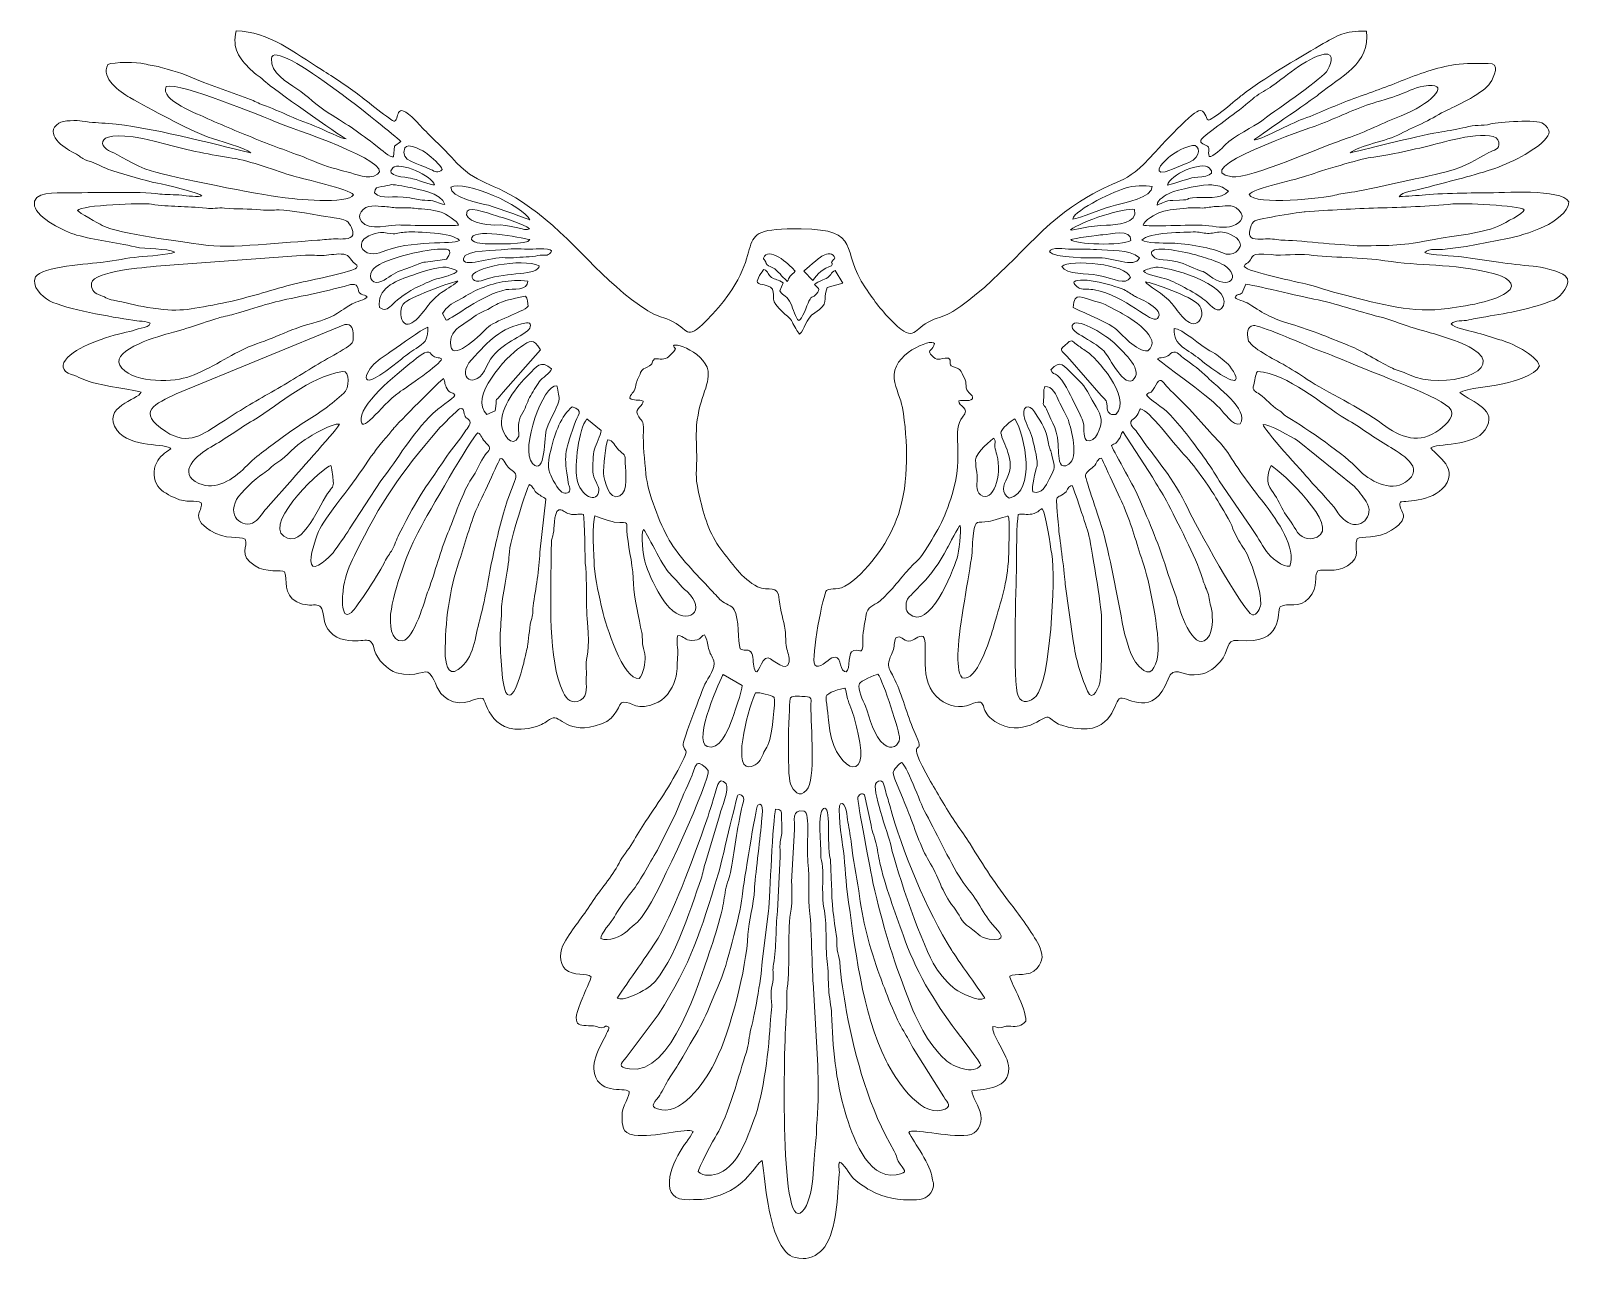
# Model space of a CAD drawing. Header units: millimetres. Extents: x 318 to 1122, y 1052 to 1693.
import ezdxf

# ---------------------------------------------------------------- set-up
doc = ezdxf.new("R2010")
doc.units = ezdxf.units.MM
doc.header["$MEASUREMENT"] = 0
doc.layers.add('layer 1', color=7, linetype='Continuous')

msp = doc.modelspace()

# ---------------------------------------------------------------- linework, layer by layer
at = {"layer": 'layer 1', "color": 165, "lineweight": 9}
for points, knots in [([(955.8062, 1635.8151), (956.0051, 1636.3445), (985.7288, 1656.4393), (989.5339, 1659.5828), (989.5339, 1659.5828), (1000.4845, 1668.6293), (1016.6861, 1675.5506), (1014.2952, 1692.5511), (1014.2952, 1692.5511), (1002.3527, 1692.4461), (999.9361, 1690.6505), (990.0438, 1684.9408), (990.0438, 1684.9408), (977.7628, 1677.8524), (960.5169, 1667.7389), (949.4364, 1659.196), (949.4364, 1659.196), (947.1775, 1657.455), (933.2623, 1645.2696), (931.7398, 1646.1735), (931.7398, 1646.1735), (930.3074, 1647.0242), (930.4969, 1652.0106), (926.7718, 1650.9416), (926.7718, 1650.9416), (922.5318, 1649.7254), (904.5825, 1629.758), (901.061, 1626.0656), (901.061, 1626.0656), (885.9118, 1610.182), (884.187, 1616.9463), (860.4857, 1600.7761), (860.4857, 1600.7761), (841.1011, 1587.5514), (821.2015, 1560.38), (798.7291, 1546.3842), (798.7291, 1546.3842), (794.329, 1543.6436), (791.8108, 1543.5133), (787.4907, 1541.6627), (787.4907, 1541.6627), (777.7631, 1537.4951), (779.3622, 1529.3838), (767.9115, 1540.4566), (767.9115, 1540.4566), (761.6715, 1546.4904), (758.0023, 1551.5975), (753.0987, 1558.6838), (753.0987, 1558.6838), (739.6578, 1578.1062), (751.9392, 1589.1079), (719.6025, 1589.4333), (719.6025, 1589.4333), (676.4984, 1589.8671), (708.244, 1580.1642), (670.104, 1541.4621), (670.104, 1541.4621), (659.1268, 1530.3233), (661.3704, 1537.314), (651.157, 1541.807), (651.157, 1541.807), (646.5805, 1543.8201), (644.4414, 1543.7714), (639.6804, 1546.7384), (639.6804, 1546.7384), (616.1776, 1561.3851), (600.626, 1584.8345), (578.1024, 1600.8066), (578.1024, 1600.8066), (557.0183, 1615.7579), (551.5126, 1610.8659), (537.4649, 1626.5337), (537.4649, 1626.5337), (532.0395, 1632.5853), (526.2913, 1637.5696), (521.1685, 1643.1964), (521.1685, 1643.1964), (507.1509, 1658.5942), (510.5027, 1646.8532), (507.7018, 1645.5857), (507.7018, 1645.5857), (506.5783, 1645.0775), (491.6183, 1657.3314), (489.4149, 1659.0085), (489.4149, 1659.0085), (483.5926, 1663.441), (475.8974, 1668.5667), (469.6401, 1672.408), (469.6401, 1672.408), (455.5738, 1681.0428), (442.1439, 1692.32), (425.1773, 1692.6425), (425.1773, 1692.6425), (422.9434, 1683.3115), (426.4759, 1678.6124), (432.5999, 1672.4524), (432.5999, 1672.4524), (435.1046, 1669.9323), (437.955, 1668.4893), (440.6332, 1665.8452), (440.6332, 1665.8452), (442.7973, 1663.7093), (479.3927, 1637.5815), (482.4077, 1636.3458), (482.4077, 1636.3458), (479.9564, 1636.4194), (470.841, 1641.0284), (467.8463, 1642.2802), (467.8463, 1642.2802), (463.1361, 1644.2493), (457.5961, 1646.1659), (453.1694, 1648.1388), (453.1694, 1648.1388), (447.8075, 1650.5286), (444.0135, 1652.2785), (438.3782, 1654.3157), (438.3782, 1654.3157), (435.8634, 1655.2252), (433.7336, 1656.5663), (431.1972, 1657.397), (431.1972, 1657.397), (431.1972, 1657.397), (408.2394, 1665.6463), (408.2394, 1665.6463), (408.2394, 1665.6463), (397.0561, 1670.4258), (396.247, 1670.6501), (385.5748, 1673.7004), (385.5748, 1673.7004), (382.4303, 1674.5989), (380.0843, 1674.6937), (377.1361, 1675.5138), (377.1361, 1675.5138), (373.7864, 1676.4452), (361.3277, 1676.4846), (358.2864, 1675.0851), (358.2864, 1675.0851), (354.3574, 1667.8477), (364.501, 1660.8261), (369.7304, 1657.8811), (369.7304, 1657.8811), (380.3378, 1651.9074), (399.4905, 1641.3779), (410.5587, 1637.2501), (410.5587, 1637.2501), (415.2228, 1635.5104), (430.1443, 1631.6348), (432.8145, 1628.9717), (432.8145, 1628.9717), (412.84, 1633.766), (378.9291, 1642.8583), (358.688, 1644.3627), (358.688, 1644.3627), (353.4831, 1644.7495), (350.0872, 1644.6974), (344.8282, 1645.6365), (344.8282, 1645.6365), (342.3671, 1646.0762), (334.8335, 1646.0288), (332.7063, 1644.5883), (332.7063, 1644.5883), (324.6235, 1639.1156), (335.2017, 1631.5299), (340.4997, 1629.1384), (340.4997, 1629.1384), (342.6261, 1628.1786), (343.4732, 1627.1591), (345.2221, 1626.0508), (345.2221, 1626.0508), (346.7726, 1625.0681), (348.7826, 1624.7706), (350.5083, 1624.0373), (350.5083, 1624.0373), (353.2106, 1622.8891), (358.4468, 1620.2933), (360.8233, 1619.6547), (360.8233, 1619.6547), (368.1626, 1617.6835), (376.7879, 1614.6132), (384.1556, 1613.2645), (384.1556, 1613.2645), (387.2984, 1612.6894), (406.2277, 1607.9945), (407.2932, 1606.6995), (407.2932, 1606.6995), (406.165, 1605.8955), (398.7153, 1606.65), (396.7907, 1606.9111), (396.7907, 1606.9111), (392.6311, 1607.4757), (388.8129, 1607.0838), (385.2452, 1607.5925), (385.2452, 1607.5925), (375.1621, 1609.0309), (348.4758, 1608.1917), (336.7517, 1608.193), (336.7517, 1608.193), (331.8219, 1608.1938), (318.2003, 1609.2361), (320.0225, 1601.3182), (320.0225, 1601.3182), (321.4367, 1595.1735), (335.7768, 1587.8878), (341.9401, 1586.204), (341.9401, 1586.204), (351.8772, 1583.4883), (362.0834, 1582.3275), (372.4556, 1580.0165), (372.4556, 1580.0165), (378.1877, 1578.7393), (388.7887, 1579.3043), (393.1735, 1577.3411), (393.1735, 1577.3411), (389.5187, 1575.7952), (379.48, 1575.333), (374.4106, 1574.8294), (374.4106, 1574.8294), (368.1651, 1574.209), (362.0107, 1572.9026), (355.7682, 1572.0541), (355.7682, 1572.0541), (349.1867, 1571.1595), (323.3324, 1569.7655), (320.5798, 1564.3982), (320.5798, 1564.3982), (318.0882, 1559.5404), (323.979, 1553.9847), (327.7972, 1551.9708), (327.7972, 1551.9708), (336.6802, 1547.2848), (360.2186, 1543.617), (371.1755, 1541.7427), (371.1755, 1541.7427), (373.3861, 1541.3643), (379.0014, 1541.3351), (380.3564, 1540.2027), (380.3564, 1540.2027), (380.2223, 1538.4887), (377.5051, 1538.1489), (375.6229, 1537.7024), (375.6229, 1537.7024), (373.3218, 1537.1561), (371.7205, 1536.391), (369.653, 1535.9551), (369.653, 1535.9551), (360.1746, 1533.9585), (343.8397, 1529.0922), (337.265, 1522.3872), (337.265, 1522.3872), (333.6749, 1518.7253), (334.1205, 1515.2695), (339.1409, 1513.5607), (339.1409, 1513.5607), (342.808, 1512.3122), (345.9115, 1510.6334), (350.0513, 1509.3084), (350.0513, 1509.3084), (354.0887, 1508.0169), (374.6585, 1504.9462), (375.6157, 1504.2407), (375.6157, 1504.2407), (374.3005, 1500.4024), (354.1356, 1496.6411), (363.1079, 1484.3575), (363.1079, 1484.3575), (369.837, 1475.1446), (389.041, 1477.7308), (391.1246, 1474.8234), (391.1246, 1474.8234), (387.8498, 1472.4472), (385.447, 1471.1599), (383.5098, 1467.3512), (383.5098, 1467.3512), (381.7088, 1463.8116), (381.9217, 1458.5217), (384.3054, 1455.2415), (384.3054, 1455.2415), (386.3128, 1452.4781), (390.5131, 1450.3676), (393.5866, 1448.9546), (393.5866, 1448.9546), (399.0843, 1446.4277), (404.1334, 1448.2322), (406.8759, 1446.6846), (406.8759, 1446.6846), (408.4937, 1443.1886), (400.438, 1439.3046), (411.5405, 1432.2436), (411.5405, 1432.2436), (419.8585, 1426.9533), (426.721, 1429.5064), (429.8358, 1427.6165), (429.8358, 1427.6165), (431.5319, 1424.0439), (425.9394, 1419.5162), (434.9434, 1413.6947), (434.9434, 1413.6947), (440.5841, 1410.0477), (448.7072, 1411.8187), (450.3617, 1410.6177), (450.3617, 1410.6177), (452.1373, 1406.4218), (449.2632, 1398.9575), (456.7434, 1394.9715), (456.7434, 1394.9715), (464.9849, 1390.58), (469.5999, 1397.7053), (470.7958, 1387.0244), (470.7958, 1387.0244), (471.5109, 1380.6351), (475.4819, 1376.2876), (481.8606, 1375.1425), (481.8606, 1375.1425), (493.2424, 1373.0993), (494.9816, 1378.5623), (497.3107, 1369.6054), (497.3107, 1369.6054), (498.4892, 1365.0747), (504.234, 1359.3536), (508.6852, 1358.0565), (508.6852, 1358.0565), (519.45, 1354.9186), (523.4007, 1360.6003), (526.117, 1357.5259), (526.117, 1357.5259), (529.6051, 1353.5775), (529.1409, 1347.933), (535.5953, 1344.0476), (535.5953, 1344.0476), (543.3278, 1339.3934), (551.0619, 1346.0324), (553.6267, 1344.6795), (553.6267, 1344.6795), (555.599, 1343.6388), (557.8261, 1322.7141), (581.6599, 1330.0739), (581.6599, 1330.0739), (585.9457, 1331.3976), (586.2046, 1332.5301), (589.4977, 1334.1949), (589.4977, 1334.1949), (594.3691, 1336.6574), (597.1984, 1324.767), (615.5551, 1331.3151), (615.5551, 1331.3151), (624.0573, 1334.3477), (624.1212, 1342.4497), (626.9593, 1342.7099), (626.9593, 1342.7099), (631.8557, 1343.1585), (633.3385, 1337.0705), (645.1739, 1342.7243), (645.1739, 1342.7243), (649.7584, 1344.9148), (653.5169, 1351.4607), (654.472, 1356.3202), (654.472, 1356.3202), (655.0471, 1359.2457), (655.0217, 1364.1454), (655.3234, 1367.4543), (655.3234, 1367.4543), (655.6247, 1370.7624), (654.3518, 1374.3134), (655.3035, 1377.4865), (655.3035, 1377.4865), (658.9943, 1377.0307), (658.8302, 1374.9326), (662.6585, 1374.8822), (662.6585, 1374.8822), (667.7381, 1374.8157), (666.5689, 1376.7942), (669.3068, 1377.7713), (669.3068, 1377.7713), (670.8382, 1374.9507), (670.7185, 1373.564), (671.4053, 1370.6266), (671.4053, 1370.6266), (671.9981, 1368.0917), (673.2291, 1366.5343), (674.028, 1364.3155), (674.028, 1364.3155), (675.3064, 1360.7662), (671.0968, 1355.3997), (669.501, 1352.0553), (669.501, 1352.0553), (668.2091, 1349.3473), (657.5645, 1321.7332), (658.0816, 1320.142), (658.0816, 1320.142), (659.0883, 1317.0438), (660.7272, 1318.0895), (658.5022, 1313.2757), (658.5022, 1313.2757), (653.4306, 1302.3024), (645.3199, 1290.5127), (638.5599, 1280.53), (638.5599, 1280.53), (636.106, 1276.9062), (633.9085, 1273.0755), (631.6924, 1269.3159), (631.6924, 1269.3159), (629.629, 1265.8153), (626.3373, 1262.0776), (624.6802, 1258.7886), (624.6802, 1258.7886), (620.9716, 1251.4272), (614.7977, 1244.9854), (610.3392, 1237.9896), (610.3392, 1237.9896), (605.7208, 1230.7429), (600.6044, 1224.8804), (596.0457, 1217.1517), (596.0457, 1217.1517), (593.7492, 1213.2591), (593.3121, 1206.7488), (596.6758, 1203.5575), (596.6758, 1203.5575), (601.0127, 1199.4432), (607.846, 1201.8372), (610.2347, 1199.6019), (610.2347, 1199.6019), (610.1484, 1198.7615), (606.4208, 1190.2756), (605.7987, 1188.8474), (605.7987, 1188.8474), (598.627, 1172.3742), (603.9482, 1174.4512), (611.4653, 1173.94), (611.4653, 1173.94), (614.4701, 1173.7356), (613.4363, 1172.8038), (615.768, 1173.0149), (615.768, 1173.0149), (617.9197, 1173.21), (617.5486, 1174.7195), (619.4605, 1173.2016), (619.4605, 1173.2016), (619.6848, 1170.9616), (610.9058, 1158.9028), (611.5613, 1151.5943), (611.5613, 1151.5943), (612.849, 1137.2333), (627.4603, 1142.2392), (629.9494, 1139.7635), (629.9494, 1139.7635), (630.8037, 1138.0187), (626.0859, 1131.8266), (626.2658, 1127.1736), (626.2658, 1127.1736), (626.4621, 1122.1004), (625.9712, 1117.9434), (632.5548, 1117.0293), (632.5548, 1117.0293), (643.0344, 1115.5739), (660.3074, 1120.8917), (663.2636, 1118.9294), (663.2636, 1118.9294), (663.1532, 1117.7982), (658.6177, 1111.8613), (657.5615, 1110.2091), (657.5615, 1110.2091), (651.8556, 1101.2823), (644.2675, 1082.2777), (661.5972, 1083.3306), (661.5972, 1083.3306), (667.4296, 1083.6848), (667.9446, 1083.0102), (674.2328, 1084.7656), (674.2328, 1084.7656), (691.8236, 1089.6763), (695.3452, 1101.871), (699.2582, 1103.6916), (699.2582, 1103.6916), (701.1167, 1090.7474), (702.4632, 1070.6602), (709.2863, 1059.507), (709.2863, 1059.507), (712.581, 1054.1211), (714.3117, 1053.1735), (720.602, 1052.6653), (720.602, 1052.6653), (724.529, 1052.3479), (729.6454, 1055.3995), (731.9385, 1058.7868), (731.9385, 1058.7868), (738.2512, 1068.1118), (738.4941, 1085.2019), (739.511, 1096.6611), (739.511, 1096.6611), (739.7585, 1099.4465), (738.6769, 1101.5625), (739.781, 1102.9603), (739.781, 1102.9603), (741.5494, 1102.5502), (744.9486, 1096.6171), (746.4957, 1094.7796), (746.4957, 1094.7796), (747.5409, 1093.5375), (753.4419, 1089.3699), (755.2877, 1088.4097), (755.2877, 1088.4097), (763.4137, 1084.1837), (769.9968, 1082.7982), (779.7401, 1083.2844), (779.7401, 1083.2844), (784.4575, 1083.5197), (787.1387, 1085.3378), (788.4099, 1089.6772), (788.4099, 1089.6772), (789.1834, 1092.317), (788.1687, 1091.838), (787.9681, 1094.5866), (787.9681, 1094.5866), (787.5047, 1100.9302), (778.3758, 1113.5037), (775.7048, 1118.4465), (775.7048, 1118.4465), (777.8439, 1120.8418), (795.3082, 1115.7631), (806.5174, 1116.9997), (806.5174, 1116.9997), (811.4734, 1117.546), (814.0471, 1122.7195), (813.3578, 1127.3378), (813.3578, 1127.3378), (812.6684, 1131.9552), (808.4766, 1137.2481), (808.6734, 1140.1283), (808.6734, 1140.1283), (815.9369, 1140.9019), (828.1248, 1141.2815), (827.8845, 1151.9514), (827.8845, 1151.9514), (827.7279, 1158.8888), (818.2372, 1169.6421), (819.6316, 1173.6798), (819.6316, 1173.6798), (821.7012, 1173.5659), (821.675, 1172.648), (824.0244, 1173.0344), (824.0244, 1173.0344), (826.596, 1173.4572), (825.2507, 1174.1605), (828.8539, 1173.7724), (828.8539, 1173.7724), (832.3349, 1173.3975), (834.2899, 1173.753), (836.7967, 1176.3573), (836.7967, 1176.3573), (836.9147, 1183.8143), (828.003, 1197.7699), (828.4782, 1199.8177), (828.4782, 1199.8177), (831.2355, 1201.734), (838.3984, 1199.092), (842.5136, 1203.9083), (842.5136, 1203.9083), (845.9327, 1207.91), (845.8976, 1211.3776), (843.4699, 1216.1191), (843.4699, 1216.1191), (840.2302, 1222.4466), (833.6247, 1231.3569), (829.2128, 1237.056), (829.2128, 1237.056), (821.4469, 1247.0882), (814.3391, 1257.8787), (807.7369, 1268.7607), (807.7369, 1268.7607), (805.4997, 1272.4479), (802.9958, 1275.6121), (800.6291, 1279.2135), (800.6291, 1279.2135), (796.1909, 1285.9676), (791.1456, 1294.3041), (787.1408, 1301.3434), (787.1408, 1301.3434), (772.1346, 1327.7218), (785.5108, 1312.9143), (779.6246, 1325.0722), (779.6246, 1325.0722), (776.2258, 1332.0933), (773.0381, 1343.4171), (770.0036, 1351.0481), (770.0036, 1351.0481), (765.8646, 1361.456), (762.9804, 1359.2004), (767.3918, 1369.3617), (767.3918, 1369.3617), (768.3359, 1371.5356), (768.0524, 1374.1141), (768.9948, 1376.1623), (768.9948, 1376.1623), (772.0885, 1377.9888), (772.5603, 1374.6113), (775.7975, 1374.547), (775.7975, 1374.547), (778.5096, 1374.4929), (780.6262, 1377.8352), (783.2993, 1377.0053), (783.2993, 1377.0053), (786.6762, 1372.8458), (779.6766, 1353.3329), (791.8375, 1344.1196), (791.8375, 1344.1196), (796.2366, 1340.7861), (802.7064, 1339.1983), (807.9121, 1341.4679), (807.9121, 1341.4679), (816.994, 1345.4277), (812.616, 1339.5051), (818.0185, 1334.7053), (818.0185, 1334.7053), (831.9769, 1322.3032), (845.2362, 1334.7869), (847.6419, 1334.8936), (847.6419, 1334.8936), (849.365, 1334.9698), (851.6547, 1332.2186), (853.7401, 1331.3066), (853.7401, 1331.3066), (855.8944, 1330.3646), (859.4896, 1329.5229), (861.8258, 1329.1327), (861.8258, 1329.1327), (882.7914, 1325.6304), (882.474, 1344.087), (886.1212, 1344.7874), (886.1212, 1344.7874), (889.9259, 1345.5178), (903.1696, 1334.2203), (910.913, 1354.6545), (910.913, 1354.6545), (913.7372, 1362.1077), (917.9603, 1356.5538), (924.4694, 1356.8818), (924.4694, 1356.8818), (930.9996, 1357.2106), (933.9965, 1359.2855), (938.2184, 1363.8809), (938.2184, 1363.8809), (942.9942, 1369.0798), (940.4484, 1375.6219), (947.3565, 1374.8885), (947.3565, 1374.8885), (971.7332, 1372.3007), (967.1681, 1389.9469), (969.4083, 1392.3041), (969.4083, 1392.3041), (973.367, 1395.0997), (979.2578, 1391.0781), (984.2875, 1396.9), (984.2875, 1396.9), (989.8407, 1403.327), (986.5295, 1408.1344), (988.9681, 1411.0866), (988.9681, 1411.0866), (992.3365, 1412.4984), (997.5824, 1409.7231), (1004.4106, 1413.8154), (1004.4106, 1413.8154), (1012.5602, 1418.7002), (1007.2326, 1422.8344), (1009.4407, 1427.8547), (1009.4407, 1427.8547), (1011.4795, 1429.3846), (1019.8318, 1427.4171), (1027.3933, 1432.3422), (1027.3933, 1432.3422), (1039.3472, 1440.1281), (1030.0123, 1442.4006), (1031.9711, 1447.0198), (1031.9711, 1447.0198), (1032.4454, 1447.5263), (1048.6267, 1446.6292), (1055.1252, 1455.3676), (1055.1252, 1455.3676), (1062.7946, 1465.6808), (1048.6618, 1472.501), (1047.9505, 1475.2581), (1047.9505, 1475.2581), (1050.1962, 1477.6525), (1070.2596, 1475.7887), (1076.125, 1484.6317), (1076.125, 1484.6317), (1083.26, 1495.388), (1069.6172, 1498.6927), (1063.0337, 1504.099), (1063.0337, 1504.099), (1065.532, 1506.1464), (1081.3396, 1507.5268), (1086.1133, 1508.7236), (1086.1133, 1508.7236), (1091.2611, 1510.0143), (1102.2032, 1512.796), (1104.4629, 1518.0114), (1104.4629, 1518.0114), (1103.1337, 1523.8078), (1088.9701, 1530.2966), (1083.7969, 1531.6487), (1083.7969, 1531.6487), (1079.4498, 1532.7845), (1075.2186, 1534.4151), (1070.6155, 1535.5679), (1070.6155, 1535.5679), (1067.7375, 1536.2886), (1059.5625, 1537.7964), (1058.395, 1539.9471), (1058.395, 1539.9471), (1060.6394, 1542.0232), (1064.5913, 1541.2022), (1067.6097, 1541.9471), (1067.6097, 1541.9471), (1071.1948, 1542.8319), (1073.0825, 1543.0372), (1076.6002, 1543.6259), (1076.6002, 1543.6259), (1088.6735, 1545.6457), (1100.6874, 1547.7951), (1111.897, 1552.3351), (1111.897, 1552.3351), (1115.4558, 1553.7761), (1122.055, 1561.4138), (1117.9715, 1564.9454), (1117.9715, 1564.9454), (1115.1807, 1567.3593), (1104.9948, 1569.7672), (1101.1241, 1570.0288), (1101.1241, 1570.0288), (1095.3179, 1570.4219), (1089.0116, 1571.1946), (1083.199, 1572.0025), (1083.199, 1572.0025), (1076.6624, 1572.9111), (1070.2088, 1574.121), (1063.8343, 1574.7782), (1063.8343, 1574.7782), (1060.5582, 1575.1159), (1046.7932, 1575.9936), (1044.6884, 1577.019), (1044.6884, 1577.019), (1046.9874, 1579.7926), (1051.9591, 1578.1811), (1055.3051, 1578.763), (1055.3051, 1578.763), (1058.7509, 1579.3627), (1062.7574, 1579.716), (1066.3001, 1580.2399), (1066.3001, 1580.2399), (1066.3001, 1580.2399), (1087.8191, 1584.3106), (1087.8191, 1584.3106), (1087.8191, 1584.3106), (1096.6742, 1586.223), (1118.4924, 1592.5882), (1119.8558, 1603.4575), (1119.8558, 1603.4575), (1115.708, 1610.6124), (1085.0939, 1608.193), (1076.4217, 1608.193), (1076.4217, 1608.193), (1069.1416, 1608.193), (1049.019, 1607.84), (1041.7575, 1606.8976), (1041.7575, 1606.8976), (1041.017, 1606.8015), (1031.6355, 1606.168), (1031.4235, 1606.1951), (1031.4235, 1606.1951), (1032.4797, 1608.7169), (1039.9071, 1609.4757), (1042.7968, 1610.2539), (1042.7968, 1610.2539), (1054.5459, 1613.4194), (1065.367, 1615.9276), (1077.6818, 1619.7567), (1077.6818, 1619.7567), (1086.6114, 1622.5332), (1100.2148, 1628.7275), (1106.9024, 1635.3991), (1106.9024, 1635.3991), (1110.3876, 1638.8765), (1110.3888, 1641.3106), (1106.5178, 1644.2531), (1106.5178, 1644.2531), (1103.2078, 1646.769), (1083.2363, 1645.0136), (1079.2018, 1644.0872), (1079.2018, 1644.0872), (1074.0482, 1642.904), (1071.1486, 1643.8511), (1065.7445, 1642.3407), (1065.7445, 1642.3407), (1062.8306, 1641.5261), (1056.6693, 1640.444), (1053.5481, 1640.0089), (1053.5481, 1640.0089), (1044.8106, 1638.7905), (1015.3755, 1631.2531), (1005.8679, 1629.0732), (1005.8679, 1629.0732), (1010.659, 1633.0563), (1024.6601, 1635.0102), (1032.0468, 1639.0212), (1032.0468, 1639.0212), (1036.1879, 1641.2696), (1040.406, 1642.8777), (1044.6033, 1644.9903), (1044.6033, 1644.9903), (1048.4177, 1646.9107), (1052.629, 1649.5764), (1056.4087, 1651.3068), (1056.4087, 1651.3068), (1062.1201, 1653.9222), (1075.4835, 1660.3098), (1078.7986, 1665.4715), (1078.7986, 1665.4715), (1080.7883, 1668.5692), (1084.5502, 1676.0847), (1077.7491, 1675.6839), (1077.7491, 1675.6839), (1071.9002, 1675.339), (1066.2721, 1676.0026), (1060.507, 1675.0403), (1060.507, 1675.0403), (1051.1246, 1673.4736), (1041.182, 1670.1697), (1032.3773, 1666.5028), (1032.3773, 1666.5028), (1023.741, 1662.9057), (1014.8335, 1659.945), (1006.0309, 1656.7262), (1006.0309, 1656.7262), (997.0543, 1653.4435), (988.8958, 1649.3475), (979.8951, 1646.226), (979.8951, 1646.226), (976.627, 1645.0923), (957.2649, 1634.926), (955.8062, 1635.8151)], [0, 0, 0, 0, 0.00473934, 0.00473934, 0.00473934, 0.00473934, 0.00947867, 0.00947867, 0.00947867, 0.00947867, 0.01421801, 0.01421801, 0.01421801, 0.01421801, 0.01895735, 0.01895735, 0.01895735, 0.01895735, 0.02369668, 0.02369668, 0.02369668, 0.02369668, 0.02843602, 0.02843602, 0.02843602, 0.02843602, 0.03317536, 0.03317536, 0.03317536, 0.03317536, 0.03791469, 0.03791469, 0.03791469, 0.03791469, 0.04265403, 0.04265403, 0.04265403, 0.04265403, 0.04739336, 0.04739336, 0.04739336, 0.04739336, 0.0521327, 0.0521327, 0.0521327, 0.0521327, 0.05687204, 0.05687204, 0.05687204, 0.05687204, 0.06161137, 0.06161137, 0.06161137, 0.06161137, 0.06635071, 0.06635071, 0.06635071, 0.06635071, 0.07109005, 0.07109005, 0.07109005, 0.07109005, 0.07582938, 0.07582938, 0.07582938, 0.07582938, 0.08056872, 0.08056872, 0.08056872, 0.08056872, 0.08530806, 0.08530806, 0.08530806, 0.08530806, 0.09004739, 0.09004739, 0.09004739, 0.09004739, 0.09478673, 0.09478673, 0.09478673, 0.09478673, 0.09952607, 0.09952607, 0.09952607, 0.09952607, 0.1042654, 0.1042654, 0.1042654, 0.1042654, 0.10900474, 0.10900474, 0.10900474, 0.10900474, 0.11374408, 0.11374408, 0.11374408, 0.11374408, 0.11848341, 0.11848341, 0.11848341, 0.11848341, 0.12322275, 0.12322275, 0.12322275, 0.12322275, 0.12796209, 0.12796209, 0.12796209, 0.12796209, 0.13270142, 0.13270142, 0.13270142, 0.13270142, 0.13744076, 0.13744076, 0.13744076, 0.13744076, 0.14218009, 0.14218009, 0.14218009, 0.14218009, 0.14691943, 0.14691943, 0.14691943, 0.14691943, 0.15165877, 0.15165877, 0.15165877, 0.15165877, 0.1563981, 0.1563981, 0.1563981, 0.1563981, 0.16113744, 0.16113744, 0.16113744, 0.16113744, 0.16587678, 0.16587678, 0.16587678, 0.16587678, 0.17061611, 0.17061611, 0.17061611, 0.17061611, 0.17535545, 0.17535545, 0.17535545, 0.17535545, 0.18009479, 0.18009479, 0.18009479, 0.18009479, 0.18483412, 0.18483412, 0.18483412, 0.18483412, 0.18957346, 0.18957346, 0.18957346, 0.18957346, 0.1943128, 0.1943128, 0.1943128, 0.1943128, 0.19905213, 0.19905213, 0.19905213, 0.19905213, 0.20379147, 0.20379147, 0.20379147, 0.20379147, 0.20853081, 0.20853081, 0.20853081, 0.20853081, 0.21327014, 0.21327014, 0.21327014, 0.21327014, 0.21800948, 0.21800948, 0.21800948, 0.21800948, 0.22274882, 0.22274882, 0.22274882, 0.22274882, 0.22748815, 0.22748815, 0.22748815, 0.22748815, 0.23222749, 0.23222749, 0.23222749, 0.23222749, 0.23696682, 0.23696682, 0.23696682, 0.23696682, 0.24170616, 0.24170616, 0.24170616, 0.24170616, 0.2464455, 0.2464455, 0.2464455, 0.2464455, 0.25118483, 0.25118483, 0.25118483, 0.25118483, 0.25592417, 0.25592417, 0.25592417, 0.25592417, 0.26066351, 0.26066351, 0.26066351, 0.26066351, 0.26540284, 0.26540284, 0.26540284, 0.26540284, 0.27014218, 0.27014218, 0.27014218, 0.27014218, 0.27488152, 0.27488152, 0.27488152, 0.27488152, 0.27962085, 0.27962085, 0.27962085, 0.27962085, 0.28436019, 0.28436019, 0.28436019, 0.28436019, 0.28909953, 0.28909953, 0.28909953, 0.28909953, 0.29383886, 0.29383886, 0.29383886, 0.29383886, 0.2985782, 0.2985782, 0.2985782, 0.2985782, 0.30331754, 0.30331754, 0.30331754, 0.30331754, 0.30805687, 0.30805687, 0.30805687, 0.30805687, 0.31279621, 0.31279621, 0.31279621, 0.31279621, 0.31753555, 0.31753555, 0.31753555, 0.31753555, 0.32227488, 0.32227488, 0.32227488, 0.32227488, 0.32701422, 0.32701422, 0.32701422, 0.32701422, 0.33175355, 0.33175355, 0.33175355, 0.33175355, 0.33649289, 0.33649289, 0.33649289, 0.33649289, 0.34123223, 0.34123223, 0.34123223, 0.34123223, 0.34597156, 0.34597156, 0.34597156, 0.34597156, 0.3507109, 0.3507109, 0.3507109, 0.3507109, 0.35545024, 0.35545024, 0.35545024, 0.35545024, 0.36018957, 0.36018957, 0.36018957, 0.36018957, 0.36492891, 0.36492891, 0.36492891, 0.36492891, 0.36966825, 0.36966825, 0.36966825, 0.36966825, 0.37440758, 0.37440758, 0.37440758, 0.37440758, 0.37914692, 0.37914692, 0.37914692, 0.37914692, 0.38388626, 0.38388626, 0.38388626, 0.38388626, 0.38862559, 0.38862559, 0.38862559, 0.38862559, 0.39336493, 0.39336493, 0.39336493, 0.39336493, 0.39810427, 0.39810427, 0.39810427, 0.39810427, 0.4028436, 0.4028436, 0.4028436, 0.4028436, 0.40758294, 0.40758294, 0.40758294, 0.40758294, 0.41232227, 0.41232227, 0.41232227, 0.41232227, 0.41706161, 0.41706161, 0.41706161, 0.41706161, 0.42180095, 0.42180095, 0.42180095, 0.42180095, 0.42654028, 0.42654028, 0.42654028, 0.42654028, 0.43127962, 0.43127962, 0.43127962, 0.43127962, 0.43601896, 0.43601896, 0.43601896, 0.43601896, 0.44075829, 0.44075829, 0.44075829, 0.44075829, 0.44549763, 0.44549763, 0.44549763, 0.44549763, 0.45023697, 0.45023697, 0.45023697, 0.45023697, 0.4549763, 0.4549763, 0.4549763, 0.4549763, 0.45971564, 0.45971564, 0.45971564, 0.45971564, 0.46445498, 0.46445498, 0.46445498, 0.46445498, 0.46919431, 0.46919431, 0.46919431, 0.46919431, 0.47393365, 0.47393365, 0.47393365, 0.47393365, 0.47867299, 0.47867299, 0.47867299, 0.47867299, 0.48341232, 0.48341232, 0.48341232, 0.48341232, 0.48815166, 0.48815166, 0.48815166, 0.48815166, 0.492891, 0.492891, 0.492891, 0.492891, 0.49763033, 0.49763033, 0.49763033, 0.49763033, 0.50236967, 0.50236967, 0.50236967, 0.50236967, 0.507109, 0.507109, 0.507109, 0.507109, 0.51184834, 0.51184834, 0.51184834, 0.51184834, 0.51658768, 0.51658768, 0.51658768, 0.51658768, 0.52132701, 0.52132701, 0.52132701, 0.52132701, 0.52606635, 0.52606635, 0.52606635, 0.52606635, 0.53080569, 0.53080569, 0.53080569, 0.53080569, 0.53554502, 0.53554502, 0.53554502, 0.53554502, 0.54028436, 0.54028436, 0.54028436, 0.54028436, 0.5450237, 0.5450237, 0.5450237, 0.5450237, 0.54976303, 0.54976303, 0.54976303, 0.54976303, 0.55450237, 0.55450237, 0.55450237, 0.55450237, 0.55924171, 0.55924171, 0.55924171, 0.55924171, 0.56398104, 0.56398104, 0.56398104, 0.56398104, 0.56872038, 0.56872038, 0.56872038, 0.56872038, 0.57345972, 0.57345972, 0.57345972, 0.57345972, 0.57819905, 0.57819905, 0.57819905, 0.57819905, 0.58293839, 0.58293839, 0.58293839, 0.58293839, 0.58767773, 0.58767773, 0.58767773, 0.58767773, 0.59241706, 0.59241706, 0.59241706, 0.59241706, 0.5971564, 0.5971564, 0.5971564, 0.5971564, 0.60189573, 0.60189573, 0.60189573, 0.60189573, 0.60663507, 0.60663507, 0.60663507, 0.60663507, 0.61137441, 0.61137441, 0.61137441, 0.61137441, 0.61611374, 0.61611374, 0.61611374, 0.61611374, 0.62085308, 0.62085308, 0.62085308, 0.62085308, 0.62559242, 0.62559242, 0.62559242, 0.62559242, 0.63033175, 0.63033175, 0.63033175, 0.63033175, 0.63507109, 0.63507109, 0.63507109, 0.63507109, 0.63981043, 0.63981043, 0.63981043, 0.63981043, 0.64454976, 0.64454976, 0.64454976, 0.64454976, 0.6492891, 0.6492891, 0.6492891, 0.6492891, 0.65402844, 0.65402844, 0.65402844, 0.65402844, 0.65876777, 0.65876777, 0.65876777, 0.65876777, 0.66350711, 0.66350711, 0.66350711, 0.66350711, 0.66824645, 0.66824645, 0.66824645, 0.66824645, 0.67298578, 0.67298578, 0.67298578, 0.67298578, 0.67772512, 0.67772512, 0.67772512, 0.67772512, 0.68246445, 0.68246445, 0.68246445, 0.68246445, 0.68720379, 0.68720379, 0.68720379, 0.68720379, 0.69194313, 0.69194313, 0.69194313, 0.69194313, 0.69668246, 0.69668246, 0.69668246, 0.69668246, 0.7014218, 0.7014218, 0.7014218, 0.7014218, 0.70616114, 0.70616114, 0.70616114, 0.70616114, 0.71090047, 0.71090047, 0.71090047, 0.71090047, 0.71563981, 0.71563981, 0.71563981, 0.71563981, 0.72037915, 0.72037915, 0.72037915, 0.72037915, 0.72511848, 0.72511848, 0.72511848, 0.72511848, 0.72985782, 0.72985782, 0.72985782, 0.72985782, 0.73459716, 0.73459716, 0.73459716, 0.73459716, 0.73933649, 0.73933649, 0.73933649, 0.73933649, 0.74407583, 0.74407583, 0.74407583, 0.74407583, 0.74881517, 0.74881517, 0.74881517, 0.74881517, 0.7535545, 0.7535545, 0.7535545, 0.7535545, 0.75829384, 0.75829384, 0.75829384, 0.75829384, 0.76303318, 0.76303318, 0.76303318, 0.76303318, 0.76777251, 0.76777251, 0.76777251, 0.76777251, 0.77251185, 0.77251185, 0.77251185, 0.77251185, 0.77725118, 0.77725118, 0.77725118, 0.77725118, 0.78199052, 0.78199052, 0.78199052, 0.78199052, 0.78672986, 0.78672986, 0.78672986, 0.78672986, 0.79146919, 0.79146919, 0.79146919, 0.79146919, 0.79620853, 0.79620853, 0.79620853, 0.79620853, 0.80094787, 0.80094787, 0.80094787, 0.80094787, 0.8056872, 0.8056872, 0.8056872, 0.8056872, 0.81042654, 0.81042654, 0.81042654, 0.81042654, 0.81516588, 0.81516588, 0.81516588, 0.81516588, 0.81990521, 0.81990521, 0.81990521, 0.81990521, 0.82464455, 0.82464455, 0.82464455, 0.82464455, 0.82938389, 0.82938389, 0.82938389, 0.82938389, 0.83412322, 0.83412322, 0.83412322, 0.83412322, 0.83886256, 0.83886256, 0.83886256, 0.83886256, 0.8436019, 0.8436019, 0.8436019, 0.8436019, 0.84834123, 0.84834123, 0.84834123, 0.84834123, 0.85308057, 0.85308057, 0.85308057, 0.85308057, 0.85781991, 0.85781991, 0.85781991, 0.85781991, 0.86255924, 0.86255924, 0.86255924, 0.86255924, 0.86729858, 0.86729858, 0.86729858, 0.86729858, 0.87203791, 0.87203791, 0.87203791, 0.87203791, 0.87677725, 0.87677725, 0.87677725, 0.87677725, 0.88151659, 0.88151659, 0.88151659, 0.88151659, 0.88625592, 0.88625592, 0.88625592, 0.88625592, 0.89099526, 0.89099526, 0.89099526, 0.89099526, 0.8957346, 0.8957346, 0.8957346, 0.8957346, 0.90047393, 0.90047393, 0.90047393, 0.90047393, 0.90521327, 0.90521327, 0.90521327, 0.90521327, 0.90995261, 0.90995261, 0.90995261, 0.90995261, 0.91469194, 0.91469194, 0.91469194, 0.91469194, 0.91943128, 0.91943128, 0.91943128, 0.91943128, 0.92417062, 0.92417062, 0.92417062, 0.92417062, 0.92890995, 0.92890995, 0.92890995, 0.92890995, 0.93364929, 0.93364929, 0.93364929, 0.93364929, 0.93838863, 0.93838863, 0.93838863, 0.93838863, 0.94312796, 0.94312796, 0.94312796, 0.94312796, 0.9478673, 0.9478673, 0.9478673, 0.9478673, 0.95260664, 0.95260664, 0.95260664, 0.95260664, 0.95734597, 0.95734597, 0.95734597, 0.95734597, 0.96208531, 0.96208531, 0.96208531, 0.96208531, 0.96682464, 0.96682464, 0.96682464, 0.96682464, 0.97156398, 0.97156398, 0.97156398, 0.97156398, 0.97630332, 0.97630332, 0.97630332, 0.97630332, 0.98104265, 0.98104265, 0.98104265, 0.98104265, 0.98578199, 0.98578199, 0.98578199, 0.98578199, 0.99052133, 0.99052133, 0.99052133, 0.99052133, 1, 1, 1, 1]), ([(473.0677, 1649.967), (466.934, 1653.8092), (462.3427, 1658.6932), (456.7113, 1662.4207), (456.7113, 1662.4207), (451.4188, 1665.9239), (443.1062, 1670.6573), (443.4985, 1678.1689), (443.4985, 1678.1689), (444.1637, 1690.9103), (510.4054, 1636.0275), (510.8865, 1635.0059), (510.8865, 1635.0059), (510.8865, 1635.0059), (507.684, 1632.5184), (507.684, 1632.5184), (507.684, 1632.5184), (507.684, 1632.5184), (507.1013, 1626.8908), (507.1013, 1626.8908), (507.1013, 1626.8908), (505.5691, 1626.4363), (500.3794, 1630.9446), (498.7409, 1632.2332), (498.7409, 1632.2332), (488.2224, 1640.5045), (484.8744, 1642.5709), (473.0677, 1649.967)], [0, 0, 0, 0, 0.125, 0.125, 0.125, 0.125, 0.25, 0.25, 0.25, 0.25, 0.375, 0.375, 0.375, 0.375, 0.5, 0.5, 0.5, 0.5, 0.625, 0.625, 0.625, 0.625, 0.75, 0.75, 0.75, 0.75, 1, 1, 1, 1]), ([(932.3165, 1627.1113), (931.2519, 1630.1672), (933.5822, 1631.5684), (930.4246, 1633.0766), (930.4246, 1633.0766), (928.2326, 1634.1236), (926.5311, 1634.7415), (929.4149, 1637.2239), (929.4149, 1637.2239), (936.8998, 1643.667), (945.7557, 1649.0792), (954.9396, 1657.0898), (954.9396, 1657.0898), (957.8112, 1659.5946), (960.951, 1661.0771), (964.0371, 1663.1274), (964.0371, 1663.1274), (969.8962, 1667.0199), (983.1547, 1678.8354), (992.2299, 1680.4626), (992.2299, 1680.4626), (998.4787, 1681.5828), (995.3558, 1673.6818), (993.4185, 1671.3221), (993.4185, 1671.3221), (989.043, 1665.9916), (965.7057, 1650.5375), (959.0108, 1645.2108), (959.0108, 1645.2108), (956.4291, 1643.1566), (944.8159, 1637.5866), (940.7404, 1633.218), (940.7404, 1633.218), (939.2974, 1631.6708), (934.076, 1626.7144), (932.3165, 1627.1113)], [0, 0, 0, 0, 0.1, 0.1, 0.1, 0.1, 0.2, 0.2, 0.2, 0.2, 0.3, 0.3, 0.3, 0.3, 0.4, 0.4, 0.4, 0.4, 0.5, 0.5, 0.5, 0.5, 0.6, 0.6, 0.6, 0.6, 0.7, 0.7, 0.7, 0.7, 0.8, 0.8, 0.8, 0.8, 1, 1, 1, 1]), ([(438.5686, 1634.9971), (429.1173, 1638.8011), (419.6635, 1642.6175), (410.4212, 1646.8549), (410.4212, 1646.8549), (405.6416, 1649.0462), (385.0201, 1656.4736), (388.6694, 1663.6589), (388.6694, 1663.6589), (396.6435, 1665.6327), (437.9424, 1648.3585), (447.8909, 1644.2941), (447.8909, 1644.2941), (451.5855, 1642.785), (508.2088, 1623.9192), (498.8751, 1617.9607), (498.8751, 1617.9607), (493.3964, 1614.463), (488.1877, 1617.9772), (482.8436, 1619.1833), (482.8436, 1619.1833), (479.0897, 1620.0305), (470.8076, 1622.3521), (467.4304, 1623.8481), (467.4304, 1623.8481), (457.5796, 1628.2103), (448.2781, 1631.0893), (438.5686, 1634.9971)], [0, 0, 0, 0, 0.125, 0.125, 0.125, 0.125, 0.25, 0.25, 0.25, 0.25, 0.375, 0.375, 0.375, 0.375, 0.5, 0.5, 0.5, 0.5, 0.625, 0.625, 0.625, 0.625, 0.75, 0.75, 0.75, 0.75, 1, 1, 1, 1]), ([(1046.5964, 1664.0872), (1058.5401, 1665.1917), (1046.9959, 1653.8904), (1032.4349, 1648.3915), (1032.4349, 1648.3915), (1023.1012, 1644.8663), (1013.8009, 1639.7376), (1004.2311, 1636.6412), (1004.2311, 1636.6412), (992.8709, 1632.9657), (953.0413, 1615.3381), (944.2806, 1616.5193), (944.2806, 1616.5193), (919.237, 1619.8963), (986.1473, 1642.5261), (987.5467, 1643.0191), (987.5467, 1643.0191), (996.99, 1646.3466), (1006.771, 1651.3813), (1016.1338, 1654.4626), (1016.1338, 1654.4626), (1020.3896, 1655.8633), (1027.7424, 1657.8312), (1031.3456, 1659.2569), (1031.3456, 1659.2569), (1037.2851, 1661.6077), (1040.0323, 1663.4799), (1046.5964, 1664.0872)], [0, 0, 0, 0, 0.125, 0.125, 0.125, 0.125, 0.25, 0.25, 0.25, 0.25, 0.375, 0.375, 0.375, 0.375, 0.5, 0.5, 0.5, 0.5, 0.625, 0.625, 0.625, 0.625, 0.75, 0.75, 0.75, 0.75, 1, 1, 1, 1]), ([(449.4219, 1605.7385), (437.143, 1607.1485), (392.1893, 1616.2535), (380.7343, 1619.672), (380.7343, 1619.672), (372.3807, 1622.1651), (362.9192, 1628.5468), (360.0294, 1629.5976), (360.0294, 1629.5976), (352.2648, 1632.4207), (350.1617, 1644.2463), (389.2039, 1633.38), (389.2039, 1633.38), (399.1981, 1630.5984), (412.8108, 1627.7626), (423.0741, 1626.3322), (423.0741, 1626.3322), (432.4548, 1625.0246), (446.0328, 1619.5413), (455.1176, 1616.8527), (455.1176, 1616.8527), (460.3945, 1615.2907), (484.023, 1610.3098), (486.286, 1607.1887), (486.286, 1607.1887), (483.651, 1601.9238), (454.5582, 1605.1485), (449.4219, 1605.7385)], [0, 0, 0, 0, 0.125, 0.125, 0.125, 0.125, 0.25, 0.25, 0.25, 0.25, 0.375, 0.375, 0.375, 0.375, 0.5, 0.5, 0.5, 0.5, 0.625, 0.625, 0.625, 0.625, 0.75, 0.75, 0.75, 0.75, 1, 1, 1, 1]), ([(953.0959, 1607.284), (954.6336, 1610.419), (978.9819, 1615.2996), (984.3387, 1617.4084), (984.3387, 1617.4084), (989.327, 1619.3724), (1011.9873, 1626.0284), (1016.2608, 1626.5574), (1016.2608, 1626.5574), (1026.2368, 1627.7927), (1040.271, 1630.9873), (1050.1133, 1633.5802), (1050.1133, 1633.5802), (1055.3685, 1634.9649), (1082.3992, 1642.5375), (1083.3349, 1634.5861), (1083.3349, 1634.5861), (1083.8029, 1630.6086), (1080.6672, 1630.5349), (1078.0212, 1629.1473), (1078.0212, 1629.1473), (1071.9848, 1625.9814), (1065.3992, 1621.4888), (1056.9985, 1619.4169), (1056.9985, 1619.4169), (1049.1531, 1617.4816), (1014.6422, 1609.7072), (1006.4718, 1608.4994), (1006.4718, 1608.4994), (1003.9696, 1608.1291), (1000.1967, 1607.6191), (997.8533, 1606.945), (997.8533, 1606.945), (992.6606, 1605.4511), (955.9395, 1601.3965), (953.0959, 1607.284)], [0, 0, 0, 0, 0.1, 0.1, 0.1, 0.1, 0.2, 0.2, 0.2, 0.2, 0.3, 0.3, 0.3, 0.3, 0.4, 0.4, 0.4, 0.4, 0.5, 0.5, 0.5, 0.5, 0.6, 0.6, 0.6, 0.6, 0.7, 0.7, 0.7, 0.7, 0.8, 0.8, 0.8, 0.8, 1, 1, 1, 1]), ([(532.5829, 1620.3491), (530.145, 1618.3377), (529.132, 1619.0199), (526.4745, 1620.4262), (526.4745, 1620.4262), (519.5249, 1624.1033), (510.2899, 1624.2675), (513.0709, 1631.5789), (513.0709, 1631.5789), (514.3057, 1634.8248), (522.9301, 1629.9573), (524.759, 1628.4939), (524.759, 1628.4939), (527.0619, 1626.6509), (531.6269, 1622.7634), (532.5829, 1620.3491)], [0, 0, 0, 0, 0.2, 0.2, 0.2, 0.2, 0.4, 0.4, 0.4, 0.4, 0.6, 0.6, 0.6, 0.6, 1, 1, 1, 1]), ([(923.6011, 1632.9141), (927.6317, 1633.6251), (928.5618, 1626.9632), (921.6952, 1623.9958), (921.6952, 1623.9958), (920.7278, 1623.5777), (909.6249, 1619.1706), (909.4002, 1619.1329), (909.4002, 1619.1329), (901.3805, 1617.7943), (910.2347, 1626.014), (912.0162, 1627.3394), (912.0162, 1627.3394), (914.9804, 1629.5442), (919.9475, 1632.2696), (923.6011, 1632.9141)], [0, 0, 0, 0, 0.2, 0.2, 0.2, 0.2, 0.4, 0.4, 0.4, 0.4, 0.6, 0.6, 0.6, 0.6, 1, 1, 1, 1]), ([(528.4194, 1612.3043), (526.9904, 1612.1832), (518.701, 1615.303), (516.0563, 1615.8925), (516.0563, 1615.8925), (513.8482, 1616.3847), (502.0606, 1616.6818), (506.7374, 1621.2391), (506.7374, 1621.2391), (510.2988, 1624.7097), (527.6471, 1616.9183), (528.4194, 1612.3043)], [0, 0, 0, 0, 0.25, 0.25, 0.25, 0.25, 0.5, 0.5, 0.5, 0.5, 1, 1, 1, 1]), ([(910.5664, 1612.2666), (911.4949, 1617.6868), (928.5715, 1624.7694), (932.281, 1621.281), (932.281, 1621.281), (937.6467, 1616.2349), (925.5836, 1616.5726), (923.3506, 1615.9649), (923.3506, 1615.9649), (921.4502, 1615.4473), (911.2376, 1612.2328), (910.5664, 1612.2666)], [0, 0, 0, 0, 0.25, 0.25, 0.25, 0.25, 0.5, 0.5, 0.5, 0.5, 1, 1, 1, 1]), ([(497.1515, 1608.2044), (497.4939, 1610.8942), (498.5839, 1611.154), (501.0747, 1611.4613), (501.0747, 1611.4613), (503.0132, 1611.7008), (504.6885, 1612.3195), (506.1674, 1612.4596), (506.1674, 1612.4596), (507.5964, 1612.595), (515.2197, 1611.1714), (516.8121, 1610.7474), (516.8121, 1610.7474), (519.1458, 1610.1253), (532.279, 1608.3986), (533.8765, 1602.0999), (533.8765, 1602.0999), (530.404, 1602.5066), (528.9923, 1604.2713), (525.1132, 1604.2738), (525.1132, 1604.2738), (519.8741, 1604.2776), (519.9989, 1604.8299), (515.5972, 1605.5624), (515.5972, 1605.5624), (505.5894, 1607.2281), (501.7839, 1604.2543), (497.1515, 1608.2044)], [0, 0, 0, 0, 0.125, 0.125, 0.125, 0.125, 0.25, 0.25, 0.25, 0.25, 0.375, 0.375, 0.375, 0.375, 0.5, 0.5, 0.5, 0.5, 0.625, 0.625, 0.625, 0.625, 0.75, 0.75, 0.75, 0.75, 1, 1, 1, 1]), ([(578.129, 1594.165), (577.5751, 1594.1066), (562.1868, 1600.2772), (556.621, 1601.7135), (556.621, 1601.7135), (552.5811, 1602.7562), (536.5657, 1605.7423), (536.9626, 1611.0834), (536.9626, 1611.0834), (544.084, 1615.358), (575.2185, 1601.2649), (578.129, 1594.165)], [0, 0, 0, 0, 0.25, 0.25, 0.25, 0.25, 0.5, 0.5, 0.5, 0.5, 1, 1, 1, 1]), ([(861.1818, 1594.5438), (862.2782, 1599.6234), (884.4874, 1609.6064), (888.989, 1610.8697), (888.989, 1610.8697), (892.23, 1611.7787), (899.3345, 1612.3644), (902.5188, 1611.4782), (902.5188, 1611.4782), (903.1273, 1605.9327), (887.6302, 1602.7736), (883.4524, 1601.81), (883.4524, 1601.81), (877.9208, 1600.5341), (864.3297, 1594.7232), (861.1818, 1594.5438)], [0, 0, 0, 0, 0.2, 0.2, 0.2, 0.2, 0.4, 0.4, 0.4, 0.4, 0.6, 0.6, 0.6, 0.6, 1, 1, 1, 1]), ([(905.1999, 1601.8498), (905.2955, 1604.8781), (909.5906, 1606.9234), (912.1068, 1608.1896), (912.1068, 1608.1896), (915.2597, 1609.7761), (930.4352, 1612.9082), (933.6414, 1612.3326), (933.6414, 1612.3326), (939.5492, 1611.2717), (937.9035, 1612.008), (942.4563, 1609.0639), (942.4563, 1609.0639), (939.0012, 1604.3999), (929.1073, 1606.2662), (923.7069, 1605.6035), (923.7069, 1605.6035), (918.9091, 1605.0144), (924.2011, 1604.4473), (913.4423, 1604.2696), (913.4423, 1604.2696), (908.9529, 1604.1951), (908.4096, 1602.7529), (905.1999, 1601.8498)], [0, 0, 0, 0, 0.14285714, 0.14285714, 0.14285714, 0.14285714, 0.28571429, 0.28571429, 0.28571429, 0.28571429, 0.42857143, 0.42857143, 0.42857143, 0.42857143, 0.57142857, 0.57142857, 0.57142857, 0.57142857, 0.71428571, 0.71428571, 0.71428571, 0.71428571, 1, 1, 1, 1]), ([(342.4124, 1599.0529), (344.4761, 1601.8366), (376.4121, 1603.0372), (380.9531, 1602.2903), (380.9531, 1602.2903), (390.6938, 1600.6873), (398.582, 1601.4765), (409.6206, 1600.1329), (409.6206, 1600.1329), (412.3195, 1599.8041), (415.8808, 1600.5264), (419.0956, 1600.2378), (419.0956, 1600.2378), (425.6516, 1599.65), (431.5729, 1599.9378), (437.8675, 1599.2768), (437.8675, 1599.2768), (441.8976, 1598.8536), (443.8222, 1599.3402), (447.5083, 1599.2954), (447.5083, 1599.2954), (452.5749, 1599.2336), (468.6821, 1596.3246), (474.242, 1595.5434), (474.242, 1595.5434), (476.2778, 1595.2573), (481.3638, 1594.5163), (482.8749, 1593.4029), (482.8749, 1593.4029), (484.4673, 1592.2298), (486.3749, 1588.2704), (485.8925, 1586.3648), (485.8925, 1586.3648), (485.2015, 1583.6377), (479.4566, 1584.146), (477.2718, 1584.1765), (477.2718, 1584.1765), (473.3153, 1584.2315), (471.1212, 1583.7363), (467.4727, 1583.5006), (467.4727, 1583.5006), (452.0996, 1582.5078), (420.2457, 1578.9653), (408.0633, 1581.011), (408.0633, 1581.011), (396.1814, 1583.0063), (364.6271, 1586.5167), (355.2968, 1591.2213), (355.2968, 1591.2213), (353.4116, 1592.1722), (342.8567, 1597.9797), (342.4124, 1599.0529)], [0, 0, 0, 0, 0.07142857, 0.07142857, 0.07142857, 0.07142857, 0.14285714, 0.14285714, 0.14285714, 0.14285714, 0.21428571, 0.21428571, 0.21428571, 0.21428571, 0.28571429, 0.28571429, 0.28571429, 0.28571429, 0.35714286, 0.35714286, 0.35714286, 0.35714286, 0.42857143, 0.42857143, 0.42857143, 0.42857143, 0.5, 0.5, 0.5, 0.5, 0.57142857, 0.57142857, 0.57142857, 0.57142857, 0.64285714, 0.64285714, 0.64285714, 0.64285714, 0.71428571, 0.71428571, 0.71428571, 0.71428571, 0.78571429, 0.78571429, 0.78571429, 0.78571429, 0.85714286, 0.85714286, 0.85714286, 0.85714286, 1, 1, 1, 1]), ([(510.0944, 1591.4596), (506.1429, 1591.7846), (493.9034, 1587.9699), (490.5189, 1593.2738), (490.5189, 1593.2738), (489.3738, 1595.0681), (488.9976, 1596.4287), (490.1948, 1598.2518), (490.1948, 1598.2518), (492.9656, 1602.4719), (498.2306, 1601.2869), (502.6387, 1601.0152), (502.6387, 1601.0152), (505.509, 1600.8379), (507.0853, 1600.2852), (510.446, 1600.3051), (510.446, 1600.3051), (512.9532, 1600.3195), (515.5019, 1600.4346), (517.98, 1600.1507), (517.98, 1600.1507), (523.6068, 1599.5053), (526.2943, 1599.7859), (531.9248, 1598.091), (531.9248, 1598.091), (534.022, 1597.4596), (540.7787, 1593.3597), (541.0321, 1591.3809), (541.0321, 1591.3809), (539.8684, 1590.8333), (513.1813, 1591.2061), (510.0944, 1591.4596)], [0, 0, 0, 0, 0.11111111, 0.11111111, 0.11111111, 0.11111111, 0.22222222, 0.22222222, 0.22222222, 0.22222222, 0.33333333, 0.33333333, 0.33333333, 0.33333333, 0.44444444, 0.44444444, 0.44444444, 0.44444444, 0.55555556, 0.55555556, 0.55555556, 0.55555556, 0.66666667, 0.66666667, 0.66666667, 0.66666667, 0.77777778, 0.77777778, 0.77777778, 0.77777778, 1, 1, 1, 1]), ([(559.6115, 1591.4312), (556.0573, 1591.1117), (542.8441, 1593.4934), (545.5519, 1598.5772), (545.5519, 1598.5772), (547.129, 1601.5383), (559.303, 1596.5078), (562.2638, 1595.7448), (562.2638, 1595.7448), (566.231, 1594.722), (574.8973, 1591.9767), (577.9911, 1589.4651), (577.9911, 1589.4651), (576.0365, 1587.7681), (567.7438, 1592.1616), (559.6115, 1591.4312)], [0, 0, 0, 0, 0.2, 0.2, 0.2, 0.2, 0.4, 0.4, 0.4, 0.4, 0.6, 0.6, 0.6, 0.6, 1, 1, 1, 1]), ([(859.9656, 1588.8895), (865.5145, 1593.1811), (888.7457, 1600.8879), (893.3531, 1599.4617), (893.3531, 1599.4617), (895.6712, 1592.4079), (883.4003, 1591.3212), (878.8221, 1591.35), (878.8221, 1591.35), (870.397, 1591.4029), (861.2766, 1588.2518), (859.9656, 1588.8895)], [0, 0, 0, 0, 0.25, 0.25, 0.25, 0.25, 0.5, 0.5, 0.5, 0.5, 1, 1, 1, 1]), ([(897.9943, 1591.3356), (897.9444, 1593.4803), (904.7924, 1597.419), (907.0538, 1598.1519), (907.0538, 1598.1519), (911.4153, 1599.5666), (915.889, 1599.7427), (920.4227, 1600.2438), (920.4227, 1600.2438), (922.8089, 1600.5078), (926.1003, 1600.2793), (928.6012, 1600.2928), (928.6012, 1600.2928), (931.5028, 1600.3089), (933.126, 1600.9907), (935.8884, 1601.0377), (935.8884, 1601.0377), (940.4996, 1601.116), (944.2243, 1602.7389), (947.8216, 1599.2306), (947.8216, 1599.2306), (952.2369, 1594.9247), (947.4336, 1591.3411), (942.9844, 1590.4888), (942.9844, 1590.4888), (938.592, 1589.6475), (933.2407, 1591.1532), (928.5859, 1591.3436), (928.5859, 1591.3436), (924.0196, 1591.5302), (899.7885, 1590.5802), (897.9943, 1591.3356)], [0, 0, 0, 0, 0.11111111, 0.11111111, 0.11111111, 0.11111111, 0.22222222, 0.22222222, 0.22222222, 0.22222222, 0.33333333, 0.33333333, 0.33333333, 0.33333333, 0.44444444, 0.44444444, 0.44444444, 0.44444444, 0.55555556, 0.55555556, 0.55555556, 0.55555556, 0.66666667, 0.66666667, 0.66666667, 0.66666667, 0.77777778, 0.77777778, 0.77777778, 0.77777778, 1, 1, 1, 1]), ([(1096.5197, 1599.3876), (1096.2341, 1597.4151), (1086.3533, 1592.5239), (1084.1063, 1591.3242), (1084.1063, 1591.3242), (1076.6303, 1587.3326), (1058.351, 1585.5641), (1049.5996, 1583.8633), (1049.5996, 1583.8633), (1032.6236, 1580.5641), (1027.6129, 1580.7164), (1011.0449, 1580.6064), (1011.0449, 1580.6064), (1003.9163, 1580.5594), (980.3983, 1583.3038), (971.9731, 1583.4435), (971.9731, 1583.4435), (968.7825, 1583.4964), (966.2998, 1584.2281), (962.7626, 1584.2027), (962.7626, 1584.2027), (960.4293, 1584.1862), (954.6734, 1583.4024), (953.6151, 1585.6001), (953.6151, 1585.6001), (952.7036, 1587.4934), (954.1821, 1592.5434), (956.047, 1593.5523), (956.047, 1593.5523), (958.3431, 1594.7947), (979.9726, 1598.2192), (982.4379, 1598.3716), (982.4379, 1598.3716), (994.9969, 1599.1468), (1007.6456, 1599.9742), (1020.3058, 1600.3225), (1020.3058, 1600.3225), (1033.3007, 1600.6796), (1046.4783, 1601.0647), (1059.3014, 1602.4262), (1059.3014, 1602.4262), (1063.7289, 1602.8963), (1094.1737, 1601.6809), (1096.5197, 1599.3876)], [0, 0, 0, 0, 0.08333333, 0.08333333, 0.08333333, 0.08333333, 0.16666667, 0.16666667, 0.16666667, 0.16666667, 0.25, 0.25, 0.25, 0.25, 0.33333333, 0.33333333, 0.33333333, 0.33333333, 0.41666667, 0.41666667, 0.41666667, 0.41666667, 0.5, 0.5, 0.5, 0.5, 0.58333333, 0.58333333, 0.58333333, 0.58333333, 0.66666667, 0.66666667, 0.66666667, 0.66666667, 0.75, 0.75, 0.75, 0.75, 0.83333333, 0.83333333, 0.83333333, 0.83333333, 1, 1, 1, 1]), ([(541.4997, 1583.4312), (537.654, 1580.8104), (517.2547, 1584.2192), (499.7688, 1576.9776), (499.7688, 1576.9776), (495.8029, 1575.3351), (489.9904, 1577.1781), (490.411, 1581.3813), (490.411, 1581.3813), (490.8007, 1585.2806), (497.1994, 1587.3783), (500.4332, 1587.529), (500.4332, 1587.529), (502.8448, 1587.6411), (504.8273, 1586.7871), (506.9545, 1586.8197), (506.9545, 1586.8197), (509.1084, 1586.8527), (511.3905, 1587.719), (513.8487, 1587.7812), (513.8487, 1587.7812), (519.6066, 1587.9272), (537.7691, 1587.5823), (541.4997, 1583.4312)], [0, 0, 0, 0, 0.14285714, 0.14285714, 0.14285714, 0.14285714, 0.28571429, 0.28571429, 0.28571429, 0.28571429, 0.42857143, 0.42857143, 0.42857143, 0.42857143, 0.57142857, 0.57142857, 0.57142857, 0.57142857, 0.71428571, 0.71428571, 0.71428571, 0.71428571, 1, 1, 1, 1]), ([(555.8225, 1581.6754), (553.9449, 1581.6754), (546.7842, 1582.0051), (547.9445, 1584.9302), (547.9445, 1584.9302), (549.9651, 1590.0237), (577.9652, 1583.9847), (578.129, 1583.8036), (578.129, 1583.8036), (577.2014, 1580.9534), (560.0295, 1581.6754), (555.8225, 1581.6754)], [0, 0, 0, 0, 0.25, 0.25, 0.25, 0.25, 0.5, 0.5, 0.5, 0.5, 1, 1, 1, 1]), ([(860.25, 1583.8735), (861.1471, 1584.3881), (874.8762, 1586.2662), (876.8675, 1586.3335), (876.8675, 1586.3335), (880.8266, 1586.4663), (891.7171, 1589.8024), (891.5212, 1583.3318), (891.5212, 1583.3318), (887.0116, 1580.5442), (861.7289, 1581.19), (860.25, 1583.8735)], [0, 0, 0, 0, 0.25, 0.25, 0.25, 0.25, 0.5, 0.5, 0.5, 0.5, 1, 1, 1, 1]), ([(897.2572, 1583.5916), (900.4317, 1587.4659), (919.9589, 1587.8151), (925.1934, 1587.7884), (925.1934, 1587.7884), (928.1835, 1587.7727), (929.629, 1586.8904), (932.4012, 1587.0503), (932.4012, 1587.0503), (934.7404, 1587.1853), (936.8287, 1587.9945), (939.2797, 1587.7579), (939.2797, 1587.7579), (942.0937, 1587.4862), (948.8224, 1584.6331), (948.5867, 1580.9966), (948.5867, 1580.9966), (948.4847, 1579.4253), (945.6732, 1573.9602), (938.8683, 1577.0618), (938.8683, 1577.0618), (932.6127, 1579.9132), (918.2206, 1582.0512), (911.508, 1582.0364), (911.508, 1582.0364), (908.5179, 1582.03), (899.3992, 1581.9065), (897.2572, 1583.5916)], [0, 0, 0, 0, 0.125, 0.125, 0.125, 0.125, 0.25, 0.25, 0.25, 0.25, 0.375, 0.375, 0.375, 0.375, 0.5, 0.5, 0.5, 0.5, 0.625, 0.625, 0.625, 0.625, 0.75, 0.75, 0.75, 0.75, 1, 1, 1, 1]), ([(461.193, 1575.7063), (464.3718, 1575.815), (467.6576, 1575.4769), (470.9253, 1575.5958), (470.9253, 1575.5958), (474.3626, 1575.7211), (477.7475, 1576.6872), (481.2089, 1576.1883), (481.2089, 1576.1883), (484.6784, 1575.6881), (483.8313, 1573.6758), (487.2085, 1571.2332), (487.2085, 1571.2332), (490.3044, 1568.994), (485.3373, 1567.8176), (483.6112, 1567.3174), (483.6112, 1567.3174), (472.3335, 1564.0495), (460.5921, 1562.2433), (449.3779, 1559.0821), (449.3779, 1559.0821), (437.9271, 1555.854), (427.7023, 1552.4926), (415.8499, 1550.2623), (415.8499, 1550.2623), (400.1693, 1547.3119), (395.3871, 1545.7812), (378.9422, 1548.4642), (378.9422, 1548.4642), (372.4653, 1549.5209), (367.199, 1551.135), (361.1368, 1552.2399), (361.1368, 1552.2399), (357.8277, 1552.843), (356.6488, 1554.0808), (353.3968, 1555.1739), (353.3968, 1555.1739), (350.8138, 1556.0419), (349.2409, 1558.427), (349.7826, 1561.1591), (349.7826, 1561.1591), (351.0432, 1567.5154), (377.7146, 1569.3127), (383.4582, 1569.8874), (383.4582, 1569.8874), (383.4582, 1569.8874), (461.193, 1575.7063), (461.193, 1575.7063)], [0, 0, 0, 0, 0.07692308, 0.07692308, 0.07692308, 0.07692308, 0.15384615, 0.15384615, 0.15384615, 0.15384615, 0.23076923, 0.23076923, 0.23076923, 0.23076923, 0.30769231, 0.30769231, 0.30769231, 0.30769231, 0.38461538, 0.38461538, 0.38461538, 0.38461538, 0.46153846, 0.46153846, 0.46153846, 0.46153846, 0.53846154, 0.53846154, 0.53846154, 0.53846154, 0.61538462, 0.61538462, 0.61538462, 0.61538462, 0.69230769, 0.69230769, 0.69230769, 0.69230769, 0.76923077, 0.76923077, 0.76923077, 0.76923077, 0.84615385, 0.84615385, 0.84615385, 0.84615385, 1, 1, 1, 1]), ([(534.8345, 1573.6043), (514.6197, 1570.6589), (528.3508, 1573.6271), (510.6711, 1567.5916), (510.6711, 1567.5916), (507.8757, 1566.6373), (504.1616, 1563.6508), (500.9769, 1562.0948), (500.9769, 1562.0948), (496.6835, 1559.9974), (493.5153, 1563.6398), (495.9286, 1567.6585), (495.9286, 1567.6585), (499.4011, 1573.4401), (523.4866, 1578.6267), (529.9889, 1578.8277), (529.9889, 1578.8277), (535.0088, 1578.9831), (538.7581, 1579.5903), (534.8345, 1573.6043)], [0, 0, 0, 0, 0.16666667, 0.16666667, 0.16666667, 0.16666667, 0.33333333, 0.33333333, 0.33333333, 0.33333333, 0.5, 0.5, 0.5, 0.5, 0.66666667, 0.66666667, 0.66666667, 0.66666667, 1, 1, 1, 1]), ([(565.1862, 1578.5891), (569.389, 1579.3212), (574.3599, 1578.8125), (578.7544, 1578.8125), (578.7544, 1578.8125), (580.4962, 1578.8125), (591.6016, 1579.884), (589.1046, 1577.0503), (589.1046, 1577.0503), (587.3019, 1575.0042), (585.809, 1575.8781), (583.6623, 1575.7516), (583.6623, 1575.7516), (581.7073, 1575.6365), (580.8495, 1574.8472), (577.7909, 1574.8506), (577.7909, 1574.8506), (573.9719, 1574.8548), (568.4246, 1574.0757), (565.3538, 1574.3686), (565.3538, 1574.3686), (557.9302, 1575.0762), (542.663, 1568.5378), (543.5546, 1574.0271), (543.5546, 1574.0271), (544.3192, 1578.7325), (561.4971, 1577.9462), (565.1862, 1578.5891)], [0, 0, 0, 0, 0.125, 0.125, 0.125, 0.125, 0.25, 0.25, 0.25, 0.25, 0.375, 0.375, 0.375, 0.375, 0.5, 0.5, 0.5, 0.5, 0.625, 0.625, 0.625, 0.625, 0.75, 0.75, 0.75, 0.75, 1, 1, 1, 1]), ([(716.458, 1567.3195), (715.5651, 1566.1853), (714.7789, 1565.7469), (713.9677, 1564.7994), (713.9677, 1564.7994), (712.8057, 1563.4422), (713.1595, 1563.1519), (712.4088, 1562.0262), (712.4088, 1562.0262), (710.747, 1563.3868), (708.4116, 1566.4816), (705.8278, 1568.5091), (705.8278, 1568.5091), (703.8046, 1570.0965), (702.8576, 1569.3948), (701.8166, 1570.7909), (701.8166, 1570.7909), (701.2559, 1571.5434), (701.6118, 1571.2158), (701.1967, 1572.107), (701.1967, 1572.107), (701.1429, 1572.2217), (701.0833, 1572.3466), (701.0295, 1572.4629), (701.0295, 1572.4629), (700.9749, 1572.581), (700.9043, 1572.7012), (700.8518, 1572.8197), (700.8518, 1572.8197), (700.3042, 1574.0495), (699.2514, 1573.2323), (700.5877, 1575.154), (700.5877, 1575.154), (703.8761, 1579.8806), (714.9177, 1569.6809), (716.458, 1567.3195)], [0, 0, 0, 0, 0.1, 0.1, 0.1, 0.1, 0.2, 0.2, 0.2, 0.2, 0.3, 0.3, 0.3, 0.3, 0.4, 0.4, 0.4, 0.4, 0.5, 0.5, 0.5, 0.5, 0.6, 0.6, 0.6, 0.6, 0.7, 0.7, 0.7, 0.7, 0.8, 0.8, 0.8, 0.8, 1, 1, 1, 1]), ([(721.0451, 1567.2844), (721.6489, 1568.143), (729.1575, 1574.5108), (730.3948, 1575.2112), (730.3948, 1575.2112), (731.9884, 1576.1134), (735.6052, 1577.3275), (736.8383, 1575.0893), (736.8383, 1575.0893), (737.732, 1573.4676), (736.5683, 1574.1824), (735.904, 1572.81), (735.904, 1572.81), (734.8063, 1570.5417), (736.5692, 1572.6889), (735.4884, 1570.08), (735.4884, 1570.08), (731.4933, 1568.9945), (727.7628, 1565.8167), (725.7358, 1562.5298), (725.7358, 1562.5298), (725.7358, 1562.5298), (721.0451, 1567.2844), (721.0451, 1567.2844)], [0, 0, 0, 0, 0.14285714, 0.14285714, 0.14285714, 0.14285714, 0.28571429, 0.28571429, 0.28571429, 0.28571429, 0.42857143, 0.42857143, 0.42857143, 0.42857143, 0.57142857, 0.57142857, 0.57142857, 0.57142857, 0.71428571, 0.71428571, 0.71428571, 0.71428571, 1, 1, 1, 1]), ([(895.9521, 1574.3318), (893.4123, 1568.3203), (881.3941, 1575.1087), (873.3066, 1574.2924), (873.3066, 1574.2924), (871.7498, 1574.1354), (851.1457, 1574.3224), (849.0629, 1577.3643), (849.0629, 1577.3643), (849.8918, 1580.4122), (857.1275, 1578.8184), (860.2779, 1578.8083), (860.2779, 1578.8083), (864.6919, 1578.7943), (869.2671, 1579.0474), (873.5902, 1578.5988), (873.5902, 1578.5988), (880.7928, 1577.8506), (890.3783, 1579.256), (895.9521, 1574.3318)], [0, 0, 0, 0, 0.16666667, 0.16666667, 0.16666667, 0.16666667, 0.33333333, 0.33333333, 0.33333333, 0.33333333, 0.5, 0.5, 0.5, 0.5, 0.66666667, 0.66666667, 0.66666667, 0.66666667, 1, 1, 1, 1]), ([(921.9643, 1569.9513), (913.2578, 1574.187), (906.3247, 1572.4579), (903.9744, 1574.3999), (903.9744, 1574.3999), (902.0249, 1576.011), (901.2239, 1577.5108), (903.8661, 1578.413), (903.8661, 1578.413), (908.8467, 1580.1142), (923.8131, 1576.4075), (929.1999, 1574.7219), (929.1999, 1574.7219), (932.3127, 1573.7478), (937.5362, 1572.0829), (940.0562, 1570.482), (940.0562, 1570.482), (949.0221, 1564.785), (943.2747, 1556.7236), (932.3089, 1565.1731), (932.3089, 1565.1731), (928.2394, 1568.3085), (929.0705, 1566.4943), (921.9643, 1569.9513)], [0, 0, 0, 0, 0.14285714, 0.14285714, 0.14285714, 0.14285714, 0.28571429, 0.28571429, 0.28571429, 0.28571429, 0.42857143, 0.42857143, 0.42857143, 0.42857143, 0.57142857, 0.57142857, 0.57142857, 0.57142857, 0.71428571, 0.71428571, 0.71428571, 0.71428571, 1, 1, 1, 1]), ([(950.6128, 1569.7913), (951.3368, 1571.6208), (952.0029, 1571.1951), (953.2491, 1572.4464), (953.2491, 1572.4464), (955.3082, 1574.5129), (953.0743, 1577.27), (964.575, 1575.972), (964.575, 1575.972), (971.1255, 1575.2332), (978.1128, 1576.6492), (984.5008, 1575.826), (984.5008, 1575.826), (995.3168, 1574.4329), (1012.8937, 1574.5941), (1023.8912, 1572.8248), (1023.8912, 1572.8248), (1042.1921, 1569.8802), (1057.4454, 1571.7922), (1081.0168, 1565.961), (1081.0168, 1565.961), (1085.2607, 1564.9111), (1094.3447, 1561.1286), (1087.1916, 1556.0292), (1087.1916, 1556.0292), (1080.214, 1551.055), (1061.9825, 1548.4172), (1053.2413, 1547.5412), (1053.2413, 1547.5412), (1035.601, 1545.7736), (1018, 1551.0994), (999.9251, 1555.7274), (999.9251, 1555.7274), (994.5327, 1557.1083), (989.1831, 1559.0182), (983.74, 1560.4486), (983.74, 1560.4486), (978.8486, 1561.7342), (952.0866, 1566.8976), (950.6128, 1569.7913)], [0, 0, 0, 0, 0.09090909, 0.09090909, 0.09090909, 0.09090909, 0.18181818, 0.18181818, 0.18181818, 0.18181818, 0.27272727, 0.27272727, 0.27272727, 0.27272727, 0.36363636, 0.36363636, 0.36363636, 0.36363636, 0.45454545, 0.45454545, 0.45454545, 0.45454545, 0.54545455, 0.54545455, 0.54545455, 0.54545455, 0.63636364, 0.63636364, 0.63636364, 0.63636364, 0.72727273, 0.72727273, 0.72727273, 0.72727273, 0.81818182, 0.81818182, 0.81818182, 0.81818182, 1, 1, 1, 1]), ([(499.8797, 1548.3944), (498.2302, 1558.2924), (507.7991, 1562.0232), (515.4507, 1564.7325), (515.4507, 1564.7325), (518.9867, 1565.9843), (530.8344, 1570.1066), (534.6348, 1569.4291), (534.6348, 1569.4291), (535.8645, 1569.2099), (539.6209, 1568.1485), (540.3614, 1567.5078), (540.3614, 1567.5078), (539.8325, 1565.7604), (531.6426, 1563.8654), (529.5509, 1563.3229), (529.5509, 1563.3229), (527.0026, 1562.6614), (521.2015, 1559.8967), (518.6579, 1558.5979), (518.6579, 1558.5979), (504.5861, 1551.4117), (505.2513, 1544.9589), (499.8797, 1548.3944)], [0, 0, 0, 0, 0.14285714, 0.14285714, 0.14285714, 0.14285714, 0.28571429, 0.28571429, 0.28571429, 0.28571429, 0.42857143, 0.42857143, 0.42857143, 0.42857143, 0.57142857, 0.57142857, 0.57142857, 0.57142857, 0.71428571, 0.71428571, 0.71428571, 0.71428571, 1, 1, 1, 1]), ([(582.9996, 1570.1121), (583.0182, 1565.0533), (565.5696, 1566.8772), (555.8876, 1563.3119), (555.8876, 1563.3119), (553.8103, 1562.5467), (549.0392, 1560.7753), (548.1247, 1564.0977), (548.1247, 1564.0977), (546.7486, 1569.0982), (574.4543, 1574.4299), (582.9996, 1570.1121)], [0, 0, 0, 0, 0.25, 0.25, 0.25, 0.25, 0.5, 0.5, 0.5, 0.5, 1, 1, 1, 1]), ([(732.7539, 1563.5725), (735.1207, 1564.6546), (734.8643, 1566.7215), (737.4383, 1567.7363), (737.4383, 1567.7363), (737.4383, 1567.7363), (741.3594, 1561.1455), (741.3594, 1561.1455), (741.3594, 1561.1455), (741.3594, 1561.1455), (733.1187, 1558.8561), (733.1187, 1558.8561), (733.1187, 1558.8561), (730.5912, 1551.8925), (734.7212, 1550.7317), (726.7451, 1545.6703), (726.7451, 1545.6703), (721.7336, 1542.49), (721.6375, 1536.7342), (718.7841, 1534.6085), (718.7841, 1534.6085), (717.9369, 1535.2865), (715.6011, 1539.427), (715.0552, 1540.6457), (715.0552, 1540.6457), (713.8234, 1543.3965), (712.5184, 1543.7029), (710.3543, 1545.6716), (710.3543, 1545.6716), (702.5817, 1552.7427), (706.443, 1553.3715), (704.6683, 1558.0584), (704.6683, 1558.0584), (702.0252, 1560.8954), (698.188, 1559.7465), (696.9113, 1561.5099), (696.9113, 1561.5099), (696.073, 1562.6682), (699.4317, 1567.5654), (700.2581, 1568.3097), (700.2581, 1568.3097), (702.5846, 1567.1925), (702.2271, 1565.3026), (704.2566, 1563.9953), (704.2566, 1563.9953), (705.8861, 1562.9454), (707.8564, 1563.0114), (710.213, 1561.3042), (710.213, 1561.3042), (710.213, 1561.3042), (708.5982, 1557.0342), (708.5982, 1557.0342), (708.5982, 1557.0342), (710.4368, 1554.1671), (712.2526, 1554.7613), (714.3655, 1550.2128), (714.3655, 1550.2128), (715.3789, 1548.0313), (716.6611, 1542.8476), (718.3847, 1541.6072), (718.3847, 1541.6072), (720.2571, 1542.2018), (722.5617, 1549.435), (723.6674, 1551.6563), (723.6674, 1551.6563), (725.4248, 1555.1862), (725.44, 1553.1168), (727.6422, 1555.5429), (727.6422, 1555.5429), (730.0554, 1558.201), (728.1318, 1558.628), (726.5055, 1560.4519), (726.5055, 1560.4519), (729.3847, 1562.3728), (729.7453, 1562.1963), (732.7539, 1563.5725)], [0, 0, 0, 0, 0.05, 0.05, 0.05, 0.05, 0.1, 0.1, 0.1, 0.1, 0.15, 0.15, 0.15, 0.15, 0.2, 0.2, 0.2, 0.2, 0.25, 0.25, 0.25, 0.25, 0.3, 0.3, 0.3, 0.3, 0.35, 0.35, 0.35, 0.35, 0.4, 0.4, 0.4, 0.4, 0.45, 0.45, 0.45, 0.45, 0.5, 0.5, 0.5, 0.5, 0.55, 0.55, 0.55, 0.55, 0.6, 0.6, 0.6, 0.6, 0.65, 0.65, 0.65, 0.65, 0.7, 0.7, 0.7, 0.7, 0.75, 0.75, 0.75, 0.75, 0.8, 0.8, 0.8, 0.8, 0.85, 0.85, 0.85, 0.85, 0.9, 0.9, 0.9, 0.9, 1, 1, 1, 1]), ([(855.4408, 1569.7397), (859.8687, 1573.7647), (889.4393, 1571.1862), (891.2965, 1564.0216), (891.2965, 1564.0216), (888.1829, 1559.7782), (883.5751, 1563.4291), (873.8123, 1565.3237), (873.8123, 1565.3237), (869.2227, 1566.2145), (857.8507, 1565.5103), (855.4408, 1569.7397)], [0, 0, 0, 0, 0.25, 0.25, 0.25, 0.25, 0.5, 0.5, 0.5, 0.5, 1, 1, 1, 1]), ([(898.1433, 1567.3136), (899.0556, 1568.4756), (902.76, 1569.0461), (904.547, 1569.4033), (904.547, 1569.4033), (908.7062, 1570.2353), (944.193, 1560.7909), (939.7451, 1549.4066), (939.7451, 1549.4066), (937.5773, 1543.8578), (932.9872, 1549.7363), (930.8905, 1551.556), (930.8905, 1551.556), (926.7985, 1555.1066), (915.253, 1561.4972), (910.2542, 1563.1341), (910.2542, 1563.1341), (907.6636, 1563.9822), (899.2304, 1565.5412), (898.1433, 1567.3136)], [0, 0, 0, 0, 0.16666667, 0.16666667, 0.16666667, 0.16666667, 0.33333333, 0.33333333, 0.33333333, 0.33333333, 0.5, 0.5, 0.5, 0.5, 0.66666667, 0.66666667, 0.66666667, 0.66666667, 1, 1, 1, 1]), ([(493.4286, 1553.8489), (492.5894, 1552.6195), (487.6152, 1551.4883), (485.5108, 1550.2573), (485.5108, 1550.2573), (476.318, 1544.8793), (476.9553, 1543.3961), (462.5255, 1539.5899), (462.5255, 1539.5899), (457.4738, 1538.2573), (450.7866, 1535.3533), (445.8787, 1533.2869), (445.8787, 1533.2869), (440.7403, 1531.1239), (434.6248, 1529.2945), (429.7275, 1527.0228), (429.7275, 1527.0228), (420.7908, 1522.8768), (409.5067, 1515.1404), (399.3555, 1511.9927), (399.3555, 1511.9927), (390.5406, 1509.2593), (369.5091, 1509.2471), (364.4003, 1518.4286), (364.4003, 1518.4286), (359.9156, 1526.4875), (386.0022, 1533.9999), (391.2342, 1535.2225), (391.2342, 1535.2225), (397.0387, 1536.5793), (414.839, 1542.859), (417.2252, 1543.3808), (417.2252, 1543.3808), (420.4696, 1544.0901), (423.0703, 1544.5691), (426.2965, 1545.5747), (426.2965, 1545.5747), (443.2928, 1550.8726), (444.3647, 1551.3648), (462.2289, 1554.898), (462.2289, 1554.898), (468.0994, 1556.0588), (474.6605, 1557.7587), (480.5298, 1559.1764), (480.5298, 1559.1764), (482.7772, 1559.7198), (487.0845, 1561.65), (488.2711, 1559.377), (488.2711, 1559.377), (489.2266, 1557.5455), (488.4704, 1556.471), (490.2316, 1555.4126), (490.2316, 1555.4126), (491.5281, 1554.6331), (492.6779, 1555.0952), (493.4286, 1553.8489)], [0, 0, 0, 0, 0.06666667, 0.06666667, 0.06666667, 0.06666667, 0.13333333, 0.13333333, 0.13333333, 0.13333333, 0.2, 0.2, 0.2, 0.2, 0.26666667, 0.26666667, 0.26666667, 0.26666667, 0.33333333, 0.33333333, 0.33333333, 0.33333333, 0.4, 0.4, 0.4, 0.4, 0.46666667, 0.46666667, 0.46666667, 0.46666667, 0.53333333, 0.53333333, 0.53333333, 0.53333333, 0.6, 0.6, 0.6, 0.6, 0.66666667, 0.66666667, 0.66666667, 0.66666667, 0.73333333, 0.73333333, 0.73333333, 0.73333333, 0.8, 0.8, 0.8, 0.8, 0.86666667, 0.86666667, 0.86666667, 0.86666667, 1, 1, 1, 1]), ([(540.6301, 1562.1845), (539.962, 1561.2251), (534.5937, 1557.815), (533.0805, 1556.8489), (533.0805, 1556.8489), (530.3706, 1555.1185), (528.289, 1553), (526.0983, 1550.6716), (526.0983, 1550.6716), (524.3786, 1548.8434), (516.0389, 1535.3973), (512.0697, 1541.0973), (512.0697, 1541.0973), (510.3004, 1543.6381), (510.3783, 1548.967), (513.0493, 1551.0173), (513.0493, 1551.0173), (517.8556, 1554.7058), (539.0132, 1562.3136), (540.6301, 1562.1845)], [0, 0, 0, 0, 0.16666667, 0.16666667, 0.16666667, 0.16666667, 0.33333333, 0.33333333, 0.33333333, 0.33333333, 0.5, 0.5, 0.5, 0.5, 0.66666667, 0.66666667, 0.66666667, 0.66666667, 1, 1, 1, 1]), ([(532.6421, 1545.2204), (535.3123, 1549.1299), (536.842, 1550.184), (541.0609, 1552.3161), (541.0609, 1552.3161), (544.3628, 1553.9847), (547.826, 1556.5349), (551.1241, 1557.8366), (551.1241, 1557.8366), (560.0761, 1561.3703), (567.3092, 1563.2488), (577.1519, 1562.2268), (577.1519, 1562.2268), (577.3157, 1556.9289), (569.1694, 1558.3419), (565.903, 1557.7372), (565.903, 1557.7372), (553.4968, 1555.4392), (537.8677, 1542.5903), (534.6407, 1541.7875), (534.6407, 1541.7875), (534.6407, 1541.7875), (532.6421, 1545.2204), (532.6421, 1545.2204)], [0, 0, 0, 0, 0.14285714, 0.14285714, 0.14285714, 0.14285714, 0.28571429, 0.28571429, 0.28571429, 0.28571429, 0.42857143, 0.42857143, 0.42857143, 0.42857143, 0.57142857, 0.57142857, 0.57142857, 0.57142857, 0.71428571, 0.71428571, 0.71428571, 0.71428571, 1, 1, 1, 1]), ([(864.986, 1558.3571), (864.0331, 1558.7063), (861.062, 1560.9119), (861.9452, 1561.7494), (861.9452, 1561.7494), (865.2535, 1564.887), (884.3596, 1559.7287), (888.7808, 1557.2568), (888.7808, 1557.2568), (890.2217, 1556.4511), (892.7031, 1554.6551), (893.8909, 1554.0876), (893.8909, 1554.0876), (895.6242, 1553.2598), (909.8251, 1547.3698), (905.3269, 1542.6809), (905.3269, 1542.6809), (902.3461, 1539.5734), (888.7034, 1554.6948), (872.5716, 1557.6902), (872.5716, 1557.6902), (870.135, 1558.1426), (866.7468, 1557.7126), (864.986, 1558.3571)], [0, 0, 0, 0, 0.14285714, 0.14285714, 0.14285714, 0.14285714, 0.28571429, 0.28571429, 0.28571429, 0.28571429, 0.42857143, 0.42857143, 0.42857143, 0.42857143, 0.57142857, 0.57142857, 0.57142857, 0.57142857, 0.71428571, 0.71428571, 0.71428571, 0.71428571, 1, 1, 1, 1]), ([(899.0759, 1561.7871), (902.41, 1561.5725), (923.1373, 1554.0397), (926.617, 1550.1832), (926.617, 1550.1832), (928.864, 1547.6927), (929.2503, 1543.6931), (926.845, 1541.1997), (926.845, 1541.1997), (922.148, 1536.33), (915.6863, 1547.2695), (913.0995, 1550.3157), (913.0995, 1550.3157), (908.2543, 1556.0211), (900.466, 1559.529), (899.0759, 1561.7871)], [0, 0, 0, 0, 0.2, 0.2, 0.2, 0.2, 0.4, 0.4, 0.4, 0.4, 0.6, 0.6, 0.6, 0.6, 1, 1, 1, 1]), ([(1037.5035, 1538.1874), (1047.6505, 1534.9957), (1060.397, 1532.2767), (1069.6705, 1526.8548), (1069.6705, 1526.8548), (1088.5156, 1515.8362), (1055.1041, 1504.5784), (1035.948, 1513.6127), (1035.948, 1513.6127), (1033.255, 1514.8827), (1030.4308, 1515.5298), (1027.8038, 1516.727), (1027.8038, 1516.727), (1022.2557, 1519.2547), (1013.2572, 1525.1811), (1006.7409, 1527.8793), (1006.7409, 1527.8793), (997.0344, 1531.8988), (985.1203, 1536.8171), (975.1485, 1539.7367), (975.1485, 1539.7367), (964.9309, 1542.7287), (961.4237, 1544.9098), (953.0396, 1550.2797), (953.0396, 1550.2797), (950.6775, 1551.7926), (946.7345, 1552.245), (945.8784, 1553.7092), (945.8784, 1553.7092), (946.8665, 1555.8315), (948.0721, 1554.6288), (949.5003, 1556.1468), (949.5003, 1556.1468), (950.0199, 1556.6991), (950.8277, 1559.3758), (951.4845, 1560.5594), (951.4845, 1560.5594), (953.8855, 1560.5721), (981.259, 1553.8722), (986.8413, 1552.8188), (986.8413, 1552.8188), (998.8743, 1550.548), (1009.3408, 1546.4075), (1021.0912, 1543.6144), (1021.0912, 1543.6144), (1025.5894, 1542.5454), (1032.6642, 1539.7096), (1037.5035, 1538.1874)], [0, 0, 0, 0, 0.07692308, 0.07692308, 0.07692308, 0.07692308, 0.15384615, 0.15384615, 0.15384615, 0.15384615, 0.23076923, 0.23076923, 0.23076923, 0.23076923, 0.30769231, 0.30769231, 0.30769231, 0.30769231, 0.38461538, 0.38461538, 0.38461538, 0.38461538, 0.46153846, 0.46153846, 0.46153846, 0.46153846, 0.53846154, 0.53846154, 0.53846154, 0.53846154, 0.61538462, 0.61538462, 0.61538462, 0.61538462, 0.69230769, 0.69230769, 0.69230769, 0.69230769, 0.76923077, 0.76923077, 0.76923077, 0.76923077, 0.84615385, 0.84615385, 0.84615385, 0.84615385, 1, 1, 1, 1]), ([(577.3491, 1549.063), (574.1788, 1545.7219), (559.8641, 1541.7321), (555.7387, 1537.5983), (555.7387, 1537.5983), (553.8962, 1535.752), (538.4191, 1519.939), (536.9791, 1528.3546), (536.9791, 1528.3546), (536.0998, 1533.4972), (538.6739, 1536.5814), (542.5885, 1539.0613), (542.5885, 1539.0613), (545.609, 1540.975), (549.6938, 1544.3436), (552.5502, 1545.6733), (552.5502, 1545.6733), (564.1511, 1551.0732), (559.6864, 1551.2073), (575.9362, 1554.3089), (575.9362, 1554.3089), (576.9691, 1553.1972), (577.2099, 1550.6724), (577.3491, 1549.063)], [0, 0, 0, 0, 0.14285714, 0.14285714, 0.14285714, 0.14285714, 0.28571429, 0.28571429, 0.28571429, 0.28571429, 0.42857143, 0.42857143, 0.42857143, 0.42857143, 0.57142857, 0.57142857, 0.57142857, 0.57142857, 0.71428571, 0.71428571, 0.71428571, 0.71428571, 1, 1, 1, 1]), ([(872.6313, 1551.7697), (878.3097, 1550.4405), (881.1301, 1548.1811), (886.0425, 1545.7414), (886.0425, 1545.7414), (890.8425, 1543.3576), (908.958, 1531.9407), (900.2595, 1525.9001), (900.2595, 1525.9001), (894.2028, 1525.2539), (887.2545, 1534.4748), (882.1241, 1538.3872), (882.1241, 1538.3872), (878.3249, 1541.2843), (862.6138, 1547.413), (861.4277, 1548.4287), (861.4277, 1548.4287), (861.6655, 1557.3157), (866.633, 1553.1739), (872.6313, 1551.7697)], [0, 0, 0, 0, 0.16666667, 0.16666667, 0.16666667, 0.16666667, 0.33333333, 0.33333333, 0.33333333, 0.33333333, 0.5, 0.5, 0.5, 0.5, 0.66666667, 0.66666667, 0.66666667, 0.66666667, 1, 1, 1, 1]), ([(481.7442, 1539.5691), (485.3661, 1540.1972), (486.2082, 1536.8099), (486.1794, 1534.1138), (486.1794, 1534.1138), (486.1324, 1529.76), (485.8616, 1529.8112), (482.4488, 1527.4773), (482.4488, 1527.4773), (478.4347, 1524.7316), (473.7744, 1522.4777), (469.5056, 1519.931), (469.5056, 1519.931), (460.7228, 1514.6923), (452.5507, 1509.432), (443.5822, 1504.3723), (443.5822, 1504.3723), (434.7991, 1499.4176), (426.1861, 1494.2111), (417.7216, 1488.7392), (417.7216, 1488.7392), (408.0071, 1482.4595), (400.4507, 1476.0079), (388.4121, 1483.7794), (388.4121, 1483.7794), (372.1856, 1494.2538), (383.4865, 1498.2153), (393.7694, 1503.4286), (393.7694, 1503.4286), (393.7694, 1503.4286), (481.7442, 1539.5691), (481.7442, 1539.5691)], [0, 0, 0, 0, 0.11111111, 0.11111111, 0.11111111, 0.11111111, 0.22222222, 0.22222222, 0.22222222, 0.22222222, 0.33333333, 0.33333333, 0.33333333, 0.33333333, 0.44444444, 0.44444444, 0.44444444, 0.44444444, 0.55555556, 0.55555556, 0.55555556, 0.55555556, 0.66666667, 0.66666667, 0.66666667, 0.66666667, 0.77777778, 0.77777778, 0.77777778, 0.77777778, 1, 1, 1, 1]), ([(525.0743, 1538.0994), (524.6994, 1532.5416), (524.7865, 1530.8302), (520.0924, 1527.8827), (520.0924, 1527.8827), (516.8277, 1525.8324), (514.2693, 1524.0575), (511.2598, 1521.5649), (511.2598, 1521.5649), (485.6699, 1500.3719), (492.7811, 1515.7016), (497.9077, 1519.8159), (497.9077, 1519.8159), (501.2808, 1522.5226), (503.1554, 1523.7177), (506.707, 1526.1426), (506.707, 1526.1426), (510.8916, 1528.9995), (521.0661, 1536.622), (525.0743, 1538.0994)], [0, 0, 0, 0, 0.16666667, 0.16666667, 0.16666667, 0.16666667, 0.33333333, 0.33333333, 0.33333333, 0.33333333, 0.5, 0.5, 0.5, 0.5, 0.66666667, 0.66666667, 0.66666667, 0.66666667, 1, 1, 1, 1]), ([(576.4537, 1540.4727), (579.1361, 1541.0457), (579.0177, 1537.8015), (577.0681, 1536.2805), (577.0681, 1536.2805), (570.5155, 1531.1675), (560.5378, 1528.694), (555.6642, 1517.6961), (555.6642, 1517.6961), (549.8424, 1504.5577), (539.3725, 1512.1028), (547.7693, 1521.1874), (547.7693, 1521.1874), (557.312, 1531.512), (562.2435, 1537.4367), (576.4537, 1540.4727)], [0, 0, 0, 0, 0.2, 0.2, 0.2, 0.2, 0.4, 0.4, 0.4, 0.4, 0.6, 0.6, 0.6, 0.6, 1, 1, 1, 1]), ([(893.2786, 1511.3304), (888.276, 1505.2682), (880.4242, 1522.6728), (877.6034, 1525.5789), (877.6034, 1525.5789), (871.5154, 1531.8506), (857.788, 1535.9399), (861.4518, 1539.7524), (861.4518, 1539.7524), (864.515, 1542.9407), (879.5297, 1533.2276), (882.6319, 1530.118), (882.6319, 1530.118), (886.3464, 1526.3952), (897.6664, 1516.6474), (893.2786, 1511.3304)], [0, 0, 0, 0, 0.2, 0.2, 0.2, 0.2, 0.4, 0.4, 0.4, 0.4, 0.6, 0.6, 0.6, 0.6, 1, 1, 1, 1]), ([(946.005, 1510.7045), (943.6835, 1508.6055), (929.8419, 1519.4007), (927.5479, 1521.3766), (927.5479, 1521.3766), (921.7489, 1526.3719), (913.2535, 1528.4756), (914.0736, 1537.4016), (914.0736, 1537.4016), (917.9477, 1537.6504), (928.4742, 1528.0512), (932.5865, 1525.914), (932.5865, 1525.914), (936.8397, 1523.7041), (937.8883, 1522.4422), (941.3684, 1519.5827), (941.3684, 1519.5827), (943.1482, 1518.1201), (947.5499, 1512.1015), (946.005, 1510.7045)], [0, 0, 0, 0, 0.16666667, 0.16666667, 0.16666667, 0.16666667, 0.33333333, 0.33333333, 0.33333333, 0.33333333, 0.5, 0.5, 0.5, 0.5, 0.66666667, 0.66666667, 0.66666667, 0.66666667, 1, 1, 1, 1]), ([(984.8309, 1527.9217), (989.751, 1525.7536), (994.9868, 1524.1451), (999.9009, 1521.9614), (999.9009, 1521.9614), (1013.9981, 1515.6969), (1049.8425, 1503.1756), (1057.274, 1496.4324), (1057.274, 1496.4324), (1061.5869, 1492.5183), (1055.9728, 1487.6766), (1052.4788, 1484.8565), (1052.4788, 1484.8565), (1042.2488, 1476.6), (1031.897, 1480.6618), (1022.6459, 1487.6588), (1022.6459, 1487.6588), (1010.9378, 1496.5149), (993.6466, 1504.1146), (983.4323, 1510.8963), (983.4323, 1510.8963), (979.4902, 1513.5137), (974.9594, 1516.556), (970.8547, 1518.8103), (970.8547, 1518.8103), (967.2451, 1520.793), (953.3502, 1527.8311), (952.6186, 1531.7096), (952.6186, 1531.7096), (952.0232, 1534.8645), (951.7688, 1538.3994), (955.4639, 1539.0389), (955.4639, 1539.0389), (957.9986, 1539.4777), (980.8007, 1529.6978), (984.8309, 1527.9217)], [0, 0, 0, 0, 0.1, 0.1, 0.1, 0.1, 0.2, 0.2, 0.2, 0.2, 0.3, 0.3, 0.3, 0.3, 0.4, 0.4, 0.4, 0.4, 0.5, 0.5, 0.5, 0.5, 0.6, 0.6, 0.6, 0.6, 0.7, 0.7, 0.7, 0.7, 0.8, 0.8, 0.8, 0.8, 1, 1, 1, 1]), ([(532.1339, 1521.666), (532.2041, 1518.9915), (513.3277, 1506.5484), (510.0821, 1504.1997), (510.0821, 1504.1997), (500.0147, 1496.9166), (489.6607, 1480.6427), (490.2997, 1490.688), (490.2997, 1490.688), (490.8828, 1499.8628), (510.9678, 1515.498), (519.1665, 1521.9779), (519.1665, 1521.9779), (526.5422, 1527.8074), (525.5461, 1524.3072), (528.4177, 1522.7613), (528.4177, 1522.7613), (530.4861, 1521.6478), (530.4429, 1522.8256), (532.1339, 1521.666)], [0, 0, 0, 0, 0.16666667, 0.16666667, 0.16666667, 0.16666667, 0.33333333, 0.33333333, 0.33333333, 0.33333333, 0.5, 0.5, 0.5, 0.5, 0.66666667, 0.66666667, 0.66666667, 0.66666667, 1, 1, 1, 1]), ([(555.7882, 1492.5805), (546.2036, 1501.5374), (565.8565, 1522.7304), (573.3583, 1527.8019), (573.3583, 1527.8019), (578.4087, 1531.2162), (579.8132, 1532.7989), (583.8298, 1526.4197), (583.8298, 1526.4197), (583.8298, 1526.4197), (564.2341, 1504.2263), (564.2341, 1504.2263), (564.2341, 1504.2263), (558.6835, 1497.5268), (561.6778, 1502.8603), (560.1188, 1494.5425), (560.1188, 1494.5425), (560.1188, 1494.5425), (555.7882, 1492.5805), (555.7882, 1492.5805)], [0, 0, 0, 0, 0.16666667, 0.16666667, 0.16666667, 0.16666667, 0.33333333, 0.33333333, 0.33333333, 0.33333333, 0.5, 0.5, 0.5, 0.5, 0.66666667, 0.66666667, 0.66666667, 0.66666667, 1, 1, 1, 1]), ([(643.2388, 1521.6106), (645.958, 1521.9297), (648.5452, 1520.7092), (650.537, 1522.7782), (650.537, 1522.7782), (651.3956, 1523.6703), (654.0726, 1525.9851), (654.1648, 1526.8772), (654.1648, 1526.8772), (648.3561, 1532.3101), (669.3957, 1526.0342), (671.093, 1515.3233), (671.093, 1515.3233), (672.3624, 1508.2564), (665.5165, 1499.6529), (664.9944, 1484.4201), (664.9944, 1484.4201), (664.7972, 1478.6647), (665.3997, 1472.7511), (665.1188, 1466.7676), (665.1188, 1466.7676), (664.7438, 1458.7904), (664.9889, 1457.0202), (666.7869, 1449.4083), (666.7869, 1449.4083), (669.0106, 1439.9935), (671.7577, 1430.1776), (677.8314, 1422.3761), (677.8314, 1422.3761), (683.1725, 1415.5162), (688.9038, 1406.8594), (696.9041, 1402.8407), (696.9041, 1402.8407), (702.734, 1399.9123), (707.5856, 1404.85), (708.2512, 1396.0274), (708.2512, 1396.0274), (708.7163, 1389.8615), (710.6311, 1385.729), (711.306, 1380.2284), (711.306, 1380.2284), (711.6792, 1377.1839), (711.4262, 1374.2982), (712.0432, 1371.2537), (712.0432, 1371.2537), (712.4985, 1369.007), (713.7438, 1366.0278), (713.3626, 1363.803), (713.3626, 1363.803), (712.2306, 1357.2), (704.9979, 1365.2889), (702.5127, 1365.7489), (702.5127, 1365.7489), (698.419, 1366.5068), (697.095, 1353.7387), (695.1192, 1360.4239), (695.1192, 1360.4239), (694.3956, 1362.8716), (695.0067, 1367.0722), (693.4207, 1368.8471), (693.4207, 1368.8471), (691.687, 1370.787), (689.7912, 1369.0379), (687.7968, 1370.5703), (687.7968, 1370.5703), (686.5451, 1374.2207), (687.3703, 1386.4116), (684.7772, 1390.8475), (684.7772, 1390.8475), (683.4281, 1393.1556), (680.0754, 1393.944), (677.9998, 1395.6994), (677.9998, 1395.6994), (676.2885, 1397.1467), (673.8435, 1399.9321), (672.2368, 1401.6545), (672.2368, 1401.6545), (665.357, 1409.0303), (655.8295, 1418.5039), (650.8946, 1427.1505), (650.8946, 1427.1505), (645.9043, 1435.8949), (639.6262, 1451.8501), (638.6856, 1461.7676), (638.6856, 1461.7676), (637.9856, 1469.1476), (637.0877, 1476.6165), (637.386, 1483.9817), (637.386, 1483.9817), (637.6484, 1490.4654), (636.2807, 1488.4299), (634.258, 1492.7485), (634.258, 1492.7485), (632.8146, 1495.8298), (637.5113, 1497.2907), (637.2595, 1499.5966), (637.2595, 1499.5966), (635.0578, 1500.6665), (632.1612, 1499.498), (630.3586, 1501.2424), (630.3586, 1501.2424), (630.392, 1503.3871), (632.7465, 1503.7858), (633.2361, 1506.9073), (633.2361, 1506.9073), (633.7786, 1510.3706), (633.7942, 1509.5636), (635.1517, 1512.581), (635.1517, 1512.581), (636.6942, 1516.0088), (635.825, 1515.633), (639.4282, 1517.3668), (639.4282, 1517.3668), (643.224, 1519.1933), (641.0836, 1520.0621), (643.2388, 1521.6106)], [0, 0, 0, 0, 0.03333333, 0.03333333, 0.03333333, 0.03333333, 0.06666667, 0.06666667, 0.06666667, 0.06666667, 0.1, 0.1, 0.1, 0.1, 0.13333333, 0.13333333, 0.13333333, 0.13333333, 0.16666667, 0.16666667, 0.16666667, 0.16666667, 0.2, 0.2, 0.2, 0.2, 0.23333333, 0.23333333, 0.23333333, 0.23333333, 0.26666667, 0.26666667, 0.26666667, 0.26666667, 0.3, 0.3, 0.3, 0.3, 0.33333333, 0.33333333, 0.33333333, 0.33333333, 0.36666667, 0.36666667, 0.36666667, 0.36666667, 0.4, 0.4, 0.4, 0.4, 0.43333333, 0.43333333, 0.43333333, 0.43333333, 0.46666667, 0.46666667, 0.46666667, 0.46666667, 0.5, 0.5, 0.5, 0.5, 0.53333333, 0.53333333, 0.53333333, 0.53333333, 0.56666667, 0.56666667, 0.56666667, 0.56666667, 0.6, 0.6, 0.6, 0.6, 0.63333333, 0.63333333, 0.63333333, 0.63333333, 0.66666667, 0.66666667, 0.66666667, 0.66666667, 0.7, 0.7, 0.7, 0.7, 0.73333333, 0.73333333, 0.73333333, 0.73333333, 0.76666667, 0.76666667, 0.76666667, 0.76666667, 0.8, 0.8, 0.8, 0.8, 0.83333333, 0.83333333, 0.83333333, 0.83333333, 0.86666667, 0.86666667, 0.86666667, 0.86666667, 0.9, 0.9, 0.9, 0.9, 0.93333333, 0.93333333, 0.93333333, 0.93333333, 1, 1, 1, 1]), ([(801.8342, 1499.691), (801.2029, 1496.958), (808.3209, 1496.2767), (803.7486, 1491.2784), (803.7486, 1491.2784), (797.8705, 1484.8531), (804.7122, 1471.961), (798.3728, 1451.0333), (798.3728, 1451.0333), (794.4154, 1437.9681), (790.0826, 1430.6469), (782.8986, 1419.7045), (782.8986, 1419.7045), (780.6415, 1416.2669), (778.1787, 1414.8035), (775.583, 1411.9008), (775.583, 1411.9008), (771.5803, 1407.4247), (765.1956, 1399.0269), (760.7431, 1395.5005), (760.7431, 1395.5005), (756.8416, 1392.4103), (754.2434, 1393.2216), (753.323, 1387.3617), (753.323, 1387.3617), (752.8012, 1384.0388), (751.5935, 1377.5394), (751.7272, 1374.4268), (751.7272, 1374.4268), (752.1225, 1365.2275), (749.2568, 1372.0083), (745.9012, 1368.9846), (745.9012, 1368.9846), (743.9957, 1367.2673), (745.3375, 1356.9575), (742.1706, 1358.6672), (742.1706, 1358.6672), (739.2465, 1360.2453), (740.8761, 1367.922), (735.7055, 1365.7396), (735.7055, 1365.7396), (733.6667, 1364.8792), (728.5905, 1359.3663), (726.7497, 1362.1674), (726.7497, 1362.1674), (724.5874, 1365.4581), (731.2775, 1399.9118), (732.8978, 1400.9605), (732.8978, 1400.9605), (735.6636, 1402.7506), (738.6575, 1400.109), (744.5508, 1404.3757), (744.5508, 1404.3757), (755.856, 1412.5597), (765.8735, 1427.3782), (770.3045, 1440.5949), (770.3045, 1440.5949), (775.9566, 1457.4548), (775.3401, 1478.9419), (772.3835, 1496.3321), (772.3835, 1496.3321), (771.6467, 1500.6656), (768.8467, 1506.0744), (768.148, 1511.2124), (768.148, 1511.2124), (766.4021, 1524.0511), (787.4573, 1532.4566), (789.1686, 1529.6796), (789.1686, 1529.6796), (788.5575, 1526.3546), (785.1942, 1525.8586), (787.1069, 1524.1222), (787.1069, 1524.1222), (791.1507, 1519.5031), (790.9674, 1522.22), (796.4161, 1522.0588), (796.4161, 1522.0588), (798.575, 1520.6737), (795.7081, 1518.7134), (798.7642, 1517.6351), (798.7642, 1517.6351), (802.5227, 1516.3097), (802.2785, 1516.6246), (804.1079, 1512.8802), (804.1079, 1512.8802), (806.024, 1508.9568), (805.1975, 1510.3347), (805.7307, 1506.6296), (805.7307, 1506.6296), (806.178, 1503.523), (809.3428, 1503.2987), (809.0055, 1500.7752), (809.0055, 1500.7752), (806.6519, 1499.0236), (804.2065, 1500.5877), (801.8342, 1499.691)], [0, 0, 0, 0, 0.04, 0.04, 0.04, 0.04, 0.08, 0.08, 0.08, 0.08, 0.12, 0.12, 0.12, 0.12, 0.16, 0.16, 0.16, 0.16, 0.2, 0.2, 0.2, 0.2, 0.24, 0.24, 0.24, 0.24, 0.28, 0.28, 0.28, 0.28, 0.32, 0.32, 0.32, 0.32, 0.36, 0.36, 0.36, 0.36, 0.4, 0.4, 0.4, 0.4, 0.44, 0.44, 0.44, 0.44, 0.48, 0.48, 0.48, 0.48, 0.52, 0.52, 0.52, 0.52, 0.56, 0.56, 0.56, 0.56, 0.6, 0.6, 0.6, 0.6, 0.64, 0.64, 0.64, 0.64, 0.68, 0.68, 0.68, 0.68, 0.72, 0.72, 0.72, 0.72, 0.76, 0.76, 0.76, 0.76, 0.8, 0.8, 0.8, 0.8, 0.84, 0.84, 0.84, 0.84, 0.88, 0.88, 0.88, 0.88, 0.92, 0.92, 0.92, 0.92, 1, 1, 1, 1]), ([(883.6123, 1492.6986), (880.0243, 1492.1205), (879.3642, 1493.8361), (879.0879, 1496.9403), (879.0879, 1496.9403), (878.7553, 1500.677), (878.2974, 1500.0338), (876.0915, 1502.5941), (876.0915, 1502.5941), (876.0915, 1502.5941), (859.7612, 1521.396), (859.7612, 1521.396), (859.7612, 1521.396), (854.1019, 1527.1764), (853.8882, 1525.7659), (858.5679, 1530.0071), (858.5679, 1530.0071), (861.0185, 1532.2285), (861.3955, 1530.2716), (863.6983, 1528.7384), (863.6983, 1528.7384), (865.4773, 1527.5535), (867.1822, 1526.308), (868.9155, 1525.1921), (868.9155, 1525.1921), (872.2665, 1523.0346), (892.7564, 1501.6808), (883.6123, 1492.6986)], [0, 0, 0, 0, 0.125, 0.125, 0.125, 0.125, 0.25, 0.25, 0.25, 0.25, 0.375, 0.375, 0.375, 0.375, 0.5, 0.5, 0.5, 0.5, 0.625, 0.625, 0.625, 0.625, 0.75, 0.75, 0.75, 0.75, 1, 1, 1, 1]), ([(572.4405, 1481.3617), (568.9278, 1473.9195), (563.8151, 1483.3308), (563.5029, 1487.2805), (563.5029, 1487.2805), (562.7801, 1496.4218), (571.4663, 1507.3287), (577.5159, 1513.3884), (577.5159, 1513.3884), (581.6214, 1517.501), (583.9754, 1521.4396), (589.4668, 1516.454), (589.4668, 1516.454), (588.9061, 1514.055), (584.553, 1511.9144), (583.1291, 1509.716), (583.1291, 1509.716), (581.5723, 1507.3127), (579.3998, 1504.0545), (578.1104, 1501.5454), (578.1104, 1501.5454), (576.5684, 1498.5454), (575.8566, 1495.6885), (573.9279, 1492.553), (573.9279, 1492.553), (571.6695, 1488.8818), (572.407, 1485.768), (572.4405, 1481.3617)], [0, 0, 0, 0, 0.125, 0.125, 0.125, 0.125, 0.25, 0.25, 0.25, 0.25, 0.375, 0.375, 0.375, 0.375, 0.5, 0.5, 0.5, 0.5, 0.625, 0.625, 0.625, 0.625, 0.75, 0.75, 0.75, 0.75, 1, 1, 1, 1]), ([(876.0348, 1490.0198), (876.3403, 1486.6021), (873.2855, 1477.3931), (868.3049, 1479.1607), (868.3049, 1479.1607), (866.0185, 1481.6203), (868.0112, 1485.9242), (866.1273, 1490.1777), (866.1273, 1490.1777), (864.8244, 1493.1201), (862.9443, 1496.5907), (861.5068, 1499.7105), (861.5068, 1499.7105), (860.2144, 1502.5154), (855.825, 1511.0376), (853.2814, 1512.9479), (853.2814, 1512.9479), (851.6454, 1514.1764), (850.651, 1513.7778), (849.7471, 1516.0046), (849.7471, 1516.0046), (854.682, 1521.716), (856.995, 1517.5696), (860.9182, 1513.7714), (860.9182, 1513.7714), (864.6471, 1510.1612), (867.4378, 1507.7401), (869.7098, 1503.0604), (869.7098, 1503.0604), (871.4689, 1499.4379), (875.667, 1494.1345), (876.0348, 1490.0198)], [0, 0, 0, 0, 0.11111111, 0.11111111, 0.11111111, 0.11111111, 0.22222222, 0.22222222, 0.22222222, 0.22222222, 0.33333333, 0.33333333, 0.33333333, 0.33333333, 0.44444444, 0.44444444, 0.44444444, 0.44444444, 0.55555556, 0.55555556, 0.55555556, 0.55555556, 0.66666667, 0.66666667, 0.66666667, 0.66666667, 0.77777778, 0.77777778, 0.77777778, 0.77777778, 1, 1, 1, 1]), ([(905.4424, 1521.6965), (906.962, 1522.6453), (907.6627, 1521.9195), (909.7472, 1522.6538), (909.7472, 1522.6538), (911.582, 1523.3004), (911.7674, 1524.2361), (913.0191, 1524.9051), (913.0191, 1524.9051), (915.4053, 1526.1815), (917.414, 1523.0266), (919.5146, 1521.6102), (919.5146, 1521.6102), (923.8313, 1518.6995), (927.6719, 1515.7287), (931.3873, 1512.0257), (931.3873, 1512.0257), (935.7344, 1507.6935), (953.475, 1494.9445), (948.458, 1487.7896), (948.458, 1487.7896), (944.6982, 1486.3143), (939.9521, 1493.8095), (937.8269, 1496.0169), (937.8269, 1496.0169), (931.2768, 1502.8188), (905.8427, 1520.5856), (905.4424, 1521.6965)], [0, 0, 0, 0, 0.125, 0.125, 0.125, 0.125, 0.25, 0.25, 0.25, 0.25, 0.375, 0.375, 0.375, 0.375, 0.5, 0.5, 0.5, 0.5, 0.625, 0.625, 0.625, 0.625, 0.75, 0.75, 0.75, 0.75, 1, 1, 1, 1]), ([(480.4692, 1515.0325), (484.8828, 1515.8048), (483.9468, 1505.8649), (481.2766, 1503.7608), (481.2766, 1503.7608), (477.7377, 1500.9711), (474.9576, 1498.2636), (471.3171, 1495.6673), (471.3171, 1495.6673), (464.3442, 1490.694), (456.3617, 1486.1722), (449.7435, 1481.1269), (449.7435, 1481.1269), (442.405, 1475.5327), (436.347, 1471.8734), (429.7051, 1465.0443), (429.7051, 1465.0443), (423.6877, 1458.8573), (414.3858, 1452.8124), (405.7211, 1456.699), (405.7211, 1456.699), (393.4952, 1462.1836), (405.091, 1471.9195), (411.8295, 1475.6216), (411.8295, 1475.6216), (419.7291, 1479.9614), (426.3938, 1485.1201), (433.9447, 1489.6021), (433.9447, 1489.6021), (449.1384, 1498.6207), (462.1074, 1511.8201), (480.4692, 1515.0325)], [0, 0, 0, 0, 0.11111111, 0.11111111, 0.11111111, 0.11111111, 0.22222222, 0.22222222, 0.22222222, 0.22222222, 0.33333333, 0.33333333, 0.33333333, 0.33333333, 0.44444444, 0.44444444, 0.44444444, 0.44444444, 0.55555556, 0.55555556, 0.55555556, 0.55555556, 0.66666667, 0.66666667, 0.66666667, 0.66666667, 0.77777778, 0.77777778, 0.77777778, 0.77777778, 1, 1, 1, 1]), ([(910.8588, 1506.6208), (914.5264, 1502.8218), (918.4009, 1499.1963), (922.1061, 1495.4134), (922.1061, 1495.4134), (922.1061, 1495.4134), (932.6978, 1483.5645), (932.6978, 1483.5645), (932.6978, 1483.5645), (935.778, 1480.5103), (940.7455, 1474.9699), (942.9531, 1471.366), (942.9531, 1471.366), (948.516, 1462.2826), (955.4702, 1453.4028), (961.9802, 1445.0024), (961.9802, 1445.0024), (967.4923, 1437.8903), (977.938, 1422.8213), (974.3957, 1413.6325), (974.3957, 1413.6325), (971.1526, 1412.4142), (963.8213, 1418.8369), (962.1308, 1421.2546), (962.1308, 1421.2546), (959.3159, 1425.28), (957.3503, 1429.7726), (954.1559, 1433.7646), (954.1559, 1433.7646), (954.1559, 1433.7646), (937.5155, 1458.1302), (937.5155, 1458.1302), (937.5155, 1458.1302), (933.2898, 1465.6724), (925.8675, 1475.647), (920.4375, 1482.5242), (920.4375, 1482.5242), (917.6172, 1486.0964), (914.0605, 1490.2187), (910.9646, 1493.5598), (910.9646, 1493.5598), (908.7849, 1495.9115), (900.5223, 1500.8311), (899.6793, 1502.8531), (899.6793, 1502.8531), (901.7393, 1505.8205), (900.7956, 1501.0109), (905.2329, 1509.2107), (905.2329, 1509.2107), (906.9158, 1512.3203), (908.8928, 1508.6571), (910.8588, 1506.6208)], [0, 0, 0, 0, 0.07142857, 0.07142857, 0.07142857, 0.07142857, 0.14285714, 0.14285714, 0.14285714, 0.14285714, 0.21428571, 0.21428571, 0.21428571, 0.21428571, 0.28571429, 0.28571429, 0.28571429, 0.28571429, 0.35714286, 0.35714286, 0.35714286, 0.35714286, 0.42857143, 0.42857143, 0.42857143, 0.42857143, 0.5, 0.5, 0.5, 0.5, 0.57142857, 0.57142857, 0.57142857, 0.57142857, 0.64285714, 0.64285714, 0.64285714, 0.64285714, 0.71428571, 0.71428571, 0.71428571, 0.71428571, 0.78571429, 0.78571429, 0.78571429, 0.78571429, 0.85714286, 0.85714286, 0.85714286, 0.85714286, 1, 1, 1, 1]), ([(1003.7762, 1490.2411), (1011.0661, 1485.9457), (1018.3719, 1480.5932), (1025.7616, 1476.1159), (1025.7616, 1476.1159), (1031.8877, 1472.4041), (1045.9451, 1465.0376), (1034.6146, 1457.3338), (1034.6146, 1457.3338), (1026.7658, 1451.9974), (1015.5368, 1458.1455), (1009.9938, 1464.2407), (1009.9938, 1464.2407), (1003.907, 1470.9343), (982.8365, 1485.7875), (973.4233, 1491.1078), (973.4233, 1491.1078), (971.4107, 1492.2449), (970.4032, 1493.7122), (968.46, 1494.9538), (968.46, 1494.9538), (964.2521, 1497.6423), (962.3288, 1500.6736), (958.63, 1503.165), (958.63, 1503.165), (956.248, 1504.7693), (954.7221, 1504.9225), (955.5214, 1508.0973), (955.5214, 1508.0973), (956.1249, 1510.4955), (956.2865, 1512.9386), (957.4477, 1515.1451), (957.4477, 1515.1451), (974.1359, 1513.5954), (990.0827, 1498.3089), (1003.7762, 1490.2411)], [0, 0, 0, 0, 0.1, 0.1, 0.1, 0.1, 0.2, 0.2, 0.2, 0.2, 0.3, 0.3, 0.3, 0.3, 0.4, 0.4, 0.4, 0.4, 0.5, 0.5, 0.5, 0.5, 0.6, 0.6, 0.6, 0.6, 0.7, 0.7, 0.7, 0.7, 0.8, 0.8, 0.8, 0.8, 1, 1, 1, 1]), ([(539.067, 1502.7384), (538.5372, 1501.0795), (529.7523, 1495.3541), (527.7631, 1493.3639), (527.7631, 1493.3639), (516.2645, 1481.8624), (509.7372, 1470.0105), (500.5961, 1458.0625), (500.5961, 1458.0625), (500.5961, 1458.0625), (484.1736, 1432.9952), (484.1736, 1432.9952), (484.1736, 1432.9952), (482.0032, 1429.3774), (478.1939, 1424.1213), (475.616, 1420.5928), (475.616, 1420.5928), (474.3393, 1418.8454), (465.3945, 1410.2123), (464.3045, 1414.6524), (464.3045, 1414.6524), (463.25, 1418.9478), (466.4397, 1427.5204), (468.0397, 1431.6254), (468.0397, 1431.6254), (470.4801, 1437.8869), (488.065, 1458.9885), (493.7828, 1468.283), (493.7828, 1468.283), (495.2617, 1470.6867), (500.974, 1478.129), (502.8723, 1480.181), (502.8723, 1480.181), (504.8975, 1482.3698), (505.7654, 1483.4125), (507.5203, 1485.8065), (507.5203, 1485.8065), (508.4584, 1487.0862), (532.015, 1510.994), (533.2527, 1511.355), (533.2527, 1511.355), (534.1172, 1509.4345), (533.7093, 1508.3613), (535.0503, 1506.0266), (535.0503, 1506.0266), (536.7675, 1503.0372), (537.448, 1505.0901), (539.067, 1502.7384)], [0, 0, 0, 0, 0.07692308, 0.07692308, 0.07692308, 0.07692308, 0.15384615, 0.15384615, 0.15384615, 0.15384615, 0.23076923, 0.23076923, 0.23076923, 0.23076923, 0.30769231, 0.30769231, 0.30769231, 0.30769231, 0.38461538, 0.38461538, 0.38461538, 0.38461538, 0.46153846, 0.46153846, 0.46153846, 0.46153846, 0.53846154, 0.53846154, 0.53846154, 0.53846154, 0.61538462, 0.61538462, 0.61538462, 0.61538462, 0.69230769, 0.69230769, 0.69230769, 0.69230769, 0.76923077, 0.76923077, 0.76923077, 0.76923077, 0.84615385, 0.84615385, 0.84615385, 0.84615385, 1, 1, 1, 1]), ([(592.2364, 1507.5653), (592.6921, 1506.7426), (593.4754, 1502.0312), (593.5253, 1500.8946), (593.5253, 1500.8946), (593.6396, 1498.3008), (588.8583, 1490.1815), (586.979, 1485.3647), (586.979, 1485.3647), (585.5559, 1481.716), (586.4086, 1459.8767), (579.6596, 1467.1565), (579.6596, 1467.1565), (572.7231, 1474.6381), (585.4755, 1508.9271), (592.2364, 1507.5653)], [0, 0, 0, 0, 0.2, 0.2, 0.2, 0.2, 0.4, 0.4, 0.4, 0.4, 0.6, 0.6, 0.6, 0.6, 1, 1, 1, 1]), ([(846.7257, 1507.176), (850.5786, 1507.7981), (852.6547, 1502.5391), (854.0384, 1499.5585), (854.0384, 1499.5585), (854.9482, 1497.5987), (858.5641, 1490.7663), (858.9056, 1489.6753), (858.9056, 1489.6753), (860.4861, 1484.6262), (864.3733, 1470.2322), (859.2458, 1466.8014), (859.2458, 1466.8014), (854.3697, 1463.539), (853.9669, 1469.1324), (853.8624, 1472.5446), (853.8624, 1472.5446), (853.4502, 1486.0215), (850.9146, 1487.1607), (847.4384, 1495.4066), (847.4384, 1495.4066), (845.9674, 1498.8962), (845.5599, 1495.9005), (846.0364, 1500.4752), (846.0364, 1500.4752), (846.2645, 1502.6686), (845.6759, 1505.2009), (846.7257, 1507.176)], [0, 0, 0, 0, 0.125, 0.125, 0.125, 0.125, 0.25, 0.25, 0.25, 0.25, 0.375, 0.375, 0.375, 0.375, 0.5, 0.5, 0.5, 0.5, 0.625, 0.625, 0.625, 0.625, 0.75, 0.75, 0.75, 0.75, 1, 1, 1, 1]), ([(541.523, 1495.6724), (543.6993, 1496.4502), (543.6409, 1494.4362), (544.0273, 1493.0448), (544.0273, 1493.0448), (544.7564, 1490.418), (544.6992, 1491.6622), (546.3949, 1489.9373), (546.3949, 1489.9373), (548.313, 1487.9855), (545.6243, 1485.7303), (544.3137, 1483.6385), (544.3137, 1483.6385), (541.7011, 1479.4688), (537.9007, 1475.3224), (534.9966, 1470.9902), (534.9966, 1470.9902), (521.3691, 1450.6639), (521.2692, 1452.1345), (509.9958, 1430.1302), (509.9958, 1430.1302), (508.7136, 1427.6275), (507.7458, 1424.5318), (506.5394, 1422.3735), (506.5394, 1422.3735), (505.0977, 1419.7934), (503.7744, 1418.7248), (502.4681, 1415.6672), (502.4681, 1415.6672), (500.8868, 1411.9635), (487.8606, 1391.71), (485.174, 1389.4434), (485.174, 1389.4434), (478.8291, 1384.0908), (480.7231, 1400.812), (481.1455, 1402.9093), (481.1455, 1402.9093), (482.398, 1409.1311), (483.885, 1413.5399), (486.7198, 1419.2297), (486.7198, 1419.2297), (501.2681, 1448.4315), (509.9594, 1460.6757), (530.6528, 1485.0769), (530.6528, 1485.0769), (531.4399, 1486.005), (541.0914, 1495.5179), (541.523, 1495.6724)], [0, 0, 0, 0, 0.07692308, 0.07692308, 0.07692308, 0.07692308, 0.15384615, 0.15384615, 0.15384615, 0.15384615, 0.23076923, 0.23076923, 0.23076923, 0.23076923, 0.30769231, 0.30769231, 0.30769231, 0.30769231, 0.38461538, 0.38461538, 0.38461538, 0.38461538, 0.46153846, 0.46153846, 0.46153846, 0.46153846, 0.53846154, 0.53846154, 0.53846154, 0.53846154, 0.61538462, 0.61538462, 0.61538462, 0.61538462, 0.69230769, 0.69230769, 0.69230769, 0.69230769, 0.76923077, 0.76923077, 0.76923077, 0.76923077, 0.84615385, 0.84615385, 0.84615385, 0.84615385, 1, 1, 1, 1]), ([(600.2523, 1496.6343), (606.7242, 1494.7676), (603.0164, 1492.3304), (601.314, 1487.1434), (601.314, 1487.1434), (596.234, 1471.6639), (595.9306, 1472.2695), (598.1716, 1457.4134), (598.1716, 1457.4134), (598.4962, 1455.2623), (598.8694, 1455.4366), (599.0827, 1454.2868), (599.0827, 1454.2868), (599.5511, 1451.7599), (596.8069, 1451.1535), (594.9306, 1452.1484), (594.9306, 1452.1484), (592.8504, 1453.2517), (589.4757, 1459.8323), (588.6332, 1462.0672), (588.6332, 1462.0672), (586.9265, 1466.5941), (588.51, 1471.0448), (589.4858, 1475.4608), (589.4858, 1475.4608), (590.9965, 1482.2966), (594.7677, 1492.4709), (600.2523, 1496.6343)], [0, 0, 0, 0, 0.125, 0.125, 0.125, 0.125, 0.25, 0.25, 0.25, 0.25, 0.375, 0.375, 0.375, 0.375, 0.5, 0.5, 0.5, 0.5, 0.625, 0.625, 0.625, 0.625, 0.75, 0.75, 0.75, 0.75, 1, 1, 1, 1]), ([(850.3776, 1471.5331), (851.8735, 1463.9809), (852.3479, 1465.8878), (848.9787, 1459.0257), (848.9787, 1459.0257), (847.1464, 1455.2936), (845.2041, 1451.01), (840.4126, 1452.2707), (840.4126, 1452.2707), (839.6073, 1454.9737), (841.721, 1462.8839), (842.5779, 1465.8933), (842.5779, 1465.8933), (843.1932, 1468.052), (841.2217, 1475.6504), (840.6263, 1478.3143), (840.6263, 1478.3143), (839.4334, 1483.6554), (837.8114, 1485.4671), (836.2618, 1490.1243), (836.2618, 1490.1243), (833.9378, 1497.1116), (838.6679, 1498.5378), (841.2843, 1494.1239), (841.2843, 1494.1239), (845.3572, 1487.2534), (847.369, 1485.3076), (848.5885, 1477.5107), (848.5885, 1477.5107), (849.062, 1474.4832), (849.9105, 1473.8916), (850.3776, 1471.5331)], [0, 0, 0, 0, 0.11111111, 0.11111111, 0.11111111, 0.11111111, 0.22222222, 0.22222222, 0.22222222, 0.22222222, 0.33333333, 0.33333333, 0.33333333, 0.33333333, 0.44444444, 0.44444444, 0.44444444, 0.44444444, 0.55555556, 0.55555556, 0.55555556, 0.55555556, 0.66666667, 0.66666667, 0.66666667, 0.66666667, 0.77777778, 0.77777778, 0.77777778, 0.77777778, 1, 1, 1, 1]), ([(936.8207, 1447.6711), (939.1231, 1443.8416), (943.2159, 1437.0706), (944.7359, 1433.1256), (944.7359, 1433.1256), (949.1143, 1421.7658), (951.7202, 1425.8911), (958.0765, 1402.4467), (958.0765, 1402.4467), (958.6177, 1400.4506), (959.3231, 1395.6909), (959.2101, 1393.6799), (959.2101, 1393.6799), (959.1107, 1391.9135), (957.1121, 1387.7057), (954.8372, 1388.236), (954.8372, 1388.236), (950.3809, 1389.2737), (924.4296, 1436.6279), (921.3054, 1443.3998), (921.3054, 1443.3998), (913.6813, 1459.9237), (904.5884, 1468.9737), (894.8396, 1483.264), (894.8396, 1483.264), (893.3687, 1485.4206), (890.0829, 1487.4883), (891.9499, 1489.6102), (891.9499, 1489.6102), (892.9058, 1490.6961), (893.8604, 1490.8294), (894.8316, 1492.2509), (894.8316, 1492.2509), (895.7219, 1493.5539), (895.7046, 1494.6817), (896.5281, 1495.6423), (896.5281, 1495.6423), (900.9095, 1494.9322), (914.1151, 1477.239), (917.9396, 1473.1967), (917.9396, 1473.1967), (924.5972, 1466.1603), (931.8075, 1456.0092), (936.8207, 1447.6711)], [0, 0, 0, 0, 0.08333333, 0.08333333, 0.08333333, 0.08333333, 0.16666667, 0.16666667, 0.16666667, 0.16666667, 0.25, 0.25, 0.25, 0.25, 0.33333333, 0.33333333, 0.33333333, 0.33333333, 0.41666667, 0.41666667, 0.41666667, 0.41666667, 0.5, 0.5, 0.5, 0.5, 0.58333333, 0.58333333, 0.58333333, 0.58333333, 0.66666667, 0.66666667, 0.66666667, 0.66666667, 0.75, 0.75, 0.75, 0.75, 0.83333333, 0.83333333, 0.83333333, 0.83333333, 1, 1, 1, 1]), ([(478.8955, 1487.5293), (478.9954, 1486.3101), (457.0358, 1462.0862), (454.4101, 1458.892), (454.4101, 1458.892), (454.4101, 1458.892), (441.8172, 1444.6321), (441.8172, 1444.6321), (441.8172, 1444.6321), (439.6435, 1442.4772), (438.1556, 1439.7007), (435.8028, 1437.4696), (435.8028, 1437.4696), (430.3178, 1432.2678), (419.8492, 1438.2474), (425.3673, 1448.3846), (425.3673, 1448.3846), (427.4522, 1452.2153), (435.1495, 1459.1886), (438.9393, 1461.6588), (438.9393, 1461.6588), (442.0242, 1463.6694), (443.5666, 1465.6241), (446.3214, 1467.4333), (446.3214, 1467.4333), (451.9393, 1471.1231), (455.6724, 1476.2314), (461.0262, 1479.5771), (461.0262, 1479.5771), (464.2804, 1481.6106), (475.6355, 1488.5365), (478.8955, 1487.5293)], [0, 0, 0, 0, 0.11111111, 0.11111111, 0.11111111, 0.11111111, 0.22222222, 0.22222222, 0.22222222, 0.22222222, 0.33333333, 0.33333333, 0.33333333, 0.33333333, 0.44444444, 0.44444444, 0.44444444, 0.44444444, 0.55555556, 0.55555556, 0.55555556, 0.55555556, 0.66666667, 0.66666667, 0.66666667, 0.66666667, 0.77777778, 0.77777778, 0.77777778, 0.77777778, 1, 1, 1, 1]), ([(615.2953, 1484.3258), (615.093, 1481.7523), (612.7428, 1477.1679), (611.9172, 1474.5839), (611.9172, 1474.5839), (610.9837, 1471.6639), (611.0129, 1466.024), (611.0992, 1462.834), (611.0992, 1462.834), (611.194, 1459.3258), (614.3445, 1455.2318), (614.1853, 1453.2682), (614.1853, 1453.2682), (613.5802, 1445.7942), (604.3925, 1449.7185), (602.6521, 1459.5069), (602.6521, 1459.5069), (601.5468, 1465.7253), (603.5403, 1485.2217), (607.9352, 1490.3423), (607.9352, 1490.3423), (607.9352, 1490.3423), (615.2953, 1484.3258), (615.2953, 1484.3258)], [0, 0, 0, 0, 0.14285714, 0.14285714, 0.14285714, 0.14285714, 0.28571429, 0.28571429, 0.28571429, 0.28571429, 0.42857143, 0.42857143, 0.42857143, 0.42857143, 0.57142857, 0.57142857, 0.57142857, 0.57142857, 0.71428571, 0.71428571, 0.71428571, 0.71428571, 1, 1, 1, 1]), ([(828.1155, 1449.1142), (823.8171, 1451.5399), (824.9672, 1455.7714), (826.9696, 1459.5763), (826.9696, 1459.5763), (831.7886, 1468.7329), (824.5072, 1477.7832), (823.7764, 1483.0054), (823.7764, 1483.0054), (823.5191, 1484.8425), (829.3931, 1489.8476), (831.0201, 1490.3359), (831.0201, 1490.3359), (836.5246, 1481.6571), (842.162, 1452.1658), (828.1155, 1449.1142)], [0, 0, 0, 0, 0.2, 0.2, 0.2, 0.2, 0.4, 0.4, 0.4, 0.4, 0.6, 0.6, 0.6, 0.6, 1, 1, 1, 1]), ([(984.7124, 1458.4794), (981.5353, 1462.2606), (960.2317, 1485.2229), (960.4767, 1487.4045), (960.4767, 1487.4045), (962.9733, 1487.9771), (975.6237, 1480.8112), (978.4166, 1479.0257), (978.4166, 1479.0257), (978.4166, 1479.0257), (1008.1111, 1455.0376), (1008.1111, 1455.0376), (1008.1111, 1455.0376), (1010.0331, 1453.1235), (1012.5619, 1449.6292), (1014.0819, 1447.3647), (1014.0819, 1447.3647), (1019.2602, 1439.6491), (1010.6137, 1431.5957), (1003.4466, 1437.1806), (1003.4466, 1437.1806), (999.5814, 1440.192), (999.9754, 1441.1768), (997.4166, 1444.3342), (997.4166, 1444.3342), (993.5844, 1449.0634), (988.7384, 1453.6872), (984.7124, 1458.4794)], [0, 0, 0, 0, 0.125, 0.125, 0.125, 0.125, 0.25, 0.25, 0.25, 0.25, 0.375, 0.375, 0.375, 0.375, 0.5, 0.5, 0.5, 0.5, 0.625, 0.625, 0.625, 0.625, 0.75, 0.75, 0.75, 0.75, 1, 1, 1, 1]), ([(551.0251, 1483.0245), (553.157, 1482.3287), (553.0025, 1479.8691), (555.5114, 1477.655), (555.5114, 1477.655), (558.5167, 1475.0024), (556.9688, 1474.1861), (554.8864, 1471.5864), (554.8864, 1471.5864), (552.3699, 1468.4443), (550.5774, 1462.917), (547.6043, 1458.8865), (547.6043, 1458.8865), (543.9494, 1453.9326), (538.2558, 1437.4844), (535.5221, 1430.9698), (535.5221, 1430.9698), (531.4826, 1421.3418), (528.9978, 1410.8492), (525.3168, 1401.1577), (525.3168, 1401.1577), (523.2983, 1395.8428), (517.9224, 1375.4831), (511.8179, 1374.6338), (511.8179, 1374.6338), (505.4616, 1373.7497), (505.1408, 1384.553), (505.641, 1388.586), (505.641, 1388.586), (507.2867, 1401.8479), (514.7212, 1421.7438), (520.9764, 1433.2991), (520.9764, 1433.2991), (524.3854, 1439.5962), (548.0465, 1481.0092), (551.0251, 1483.0245)], [0, 0, 0, 0, 0.1, 0.1, 0.1, 0.1, 0.2, 0.2, 0.2, 0.2, 0.3, 0.3, 0.3, 0.3, 0.4, 0.4, 0.4, 0.4, 0.5, 0.5, 0.5, 0.5, 0.6, 0.6, 0.6, 0.6, 0.7, 0.7, 0.7, 0.7, 0.8, 0.8, 0.8, 0.8, 1, 1, 1, 1]), ([(625.0331, 1450.2195), (619.2366, 1447.3968), (617.0006, 1458.4332), (616.5584, 1462.038), (616.5584, 1462.038), (616.3261, 1463.9313), (618.0141, 1478.3474), (618.7436, 1479.44), (618.7436, 1479.44), (621.6338, 1479.3275), (622.4014, 1476.2399), (624.3594, 1474.2843), (624.3594, 1474.2843), (627.4299, 1471.2174), (628.0481, 1472.3897), (627.9774, 1467.2678), (627.9774, 1467.2678), (627.9144, 1462.6905), (629.9164, 1452.5974), (625.0331, 1450.2195)], [0, 0, 0, 0, 0.16666667, 0.16666667, 0.16666667, 0.16666667, 0.33333333, 0.33333333, 0.33333333, 0.33333333, 0.5, 0.5, 0.5, 0.5, 0.66666667, 0.66666667, 0.66666667, 0.66666667, 1, 1, 1, 1]), ([(820.1533, 1480.3046), (821.3411, 1477.9948), (820.3154, 1478.1248), (820.5629, 1475.7989), (820.5629, 1475.7989), (820.7115, 1474.4015), (821.3085, 1473.0092), (821.6771, 1471.6203), (821.6771, 1471.6203), (824.5047, 1460.9588), (819.668, 1445.9965), (813.1534, 1450.8023), (813.1534, 1450.8023), (810.3089, 1452.9013), (811.4992, 1457.264), (811.4138, 1460.4303), (811.4138, 1460.4303), (811.3448, 1462.9999), (810.7596, 1462.9267), (810.5209, 1469.0037), (810.5209, 1469.0037), (810.3842, 1472.4883), (819.5854, 1480.1408), (820.1533, 1480.3046)], [0, 0, 0, 0, 0.14285714, 0.14285714, 0.14285714, 0.14285714, 0.28571429, 0.28571429, 0.28571429, 0.28571429, 0.42857143, 0.42857143, 0.42857143, 0.42857143, 0.57142857, 0.57142857, 0.57142857, 0.57142857, 0.71428571, 0.71428571, 0.71428571, 0.71428571, 1, 1, 1, 1]), ([(902.7854, 1459.9944), (904.9405, 1455.892), (908.0977, 1451.6042), (910.0527, 1447.7104), (910.0527, 1447.7104), (915.5995, 1436.6613), (925.4156, 1418.2034), (928.6283, 1407.7569), (928.6283, 1407.7569), (929.5004, 1404.9203), (930.0776, 1403.3249), (931.3047, 1400.6363), (931.3047, 1400.6363), (932.4481, 1398.1302), (932.347, 1395.5382), (933.1887, 1392.7946), (933.1887, 1392.7946), (934.3024, 1389.1649), (934.4395, 1380.9795), (932.4109, 1377.5259), (932.4109, 1377.5259), (925.5091, 1365.7755), (917.1597, 1389.2868), (916.0328, 1394.131), (916.0328, 1394.131), (915.0583, 1398.3215), (912.5938, 1404.3553), (911.1758, 1408.7857), (911.1758, 1408.7857), (905.5541, 1426.3465), (902.2416, 1433.9085), (894.8587, 1451.0621), (894.8587, 1451.0621), (893.2088, 1454.8962), (881.4644, 1475.5044), (881.3687, 1476.4193), (881.3687, 1476.4193), (883.212, 1477.9318), (883.2992, 1476.906), (885.1196, 1479.5001), (885.1196, 1479.5001), (886.4141, 1481.3457), (886.2241, 1482.2301), (887.2354, 1483.8662), (887.2354, 1483.8662), (887.2354, 1483.8662), (902.7854, 1459.9944), (902.7854, 1459.9944)], [0, 0, 0, 0, 0.07692308, 0.07692308, 0.07692308, 0.07692308, 0.15384615, 0.15384615, 0.15384615, 0.15384615, 0.23076923, 0.23076923, 0.23076923, 0.23076923, 0.30769231, 0.30769231, 0.30769231, 0.30769231, 0.38461538, 0.38461538, 0.38461538, 0.38461538, 0.46153846, 0.46153846, 0.46153846, 0.46153846, 0.53846154, 0.53846154, 0.53846154, 0.53846154, 0.61538462, 0.61538462, 0.61538462, 0.61538462, 0.69230769, 0.69230769, 0.69230769, 0.69230769, 0.76923077, 0.76923077, 0.76923077, 0.76923077, 0.84615385, 0.84615385, 0.84615385, 0.84615385, 1, 1, 1, 1]), ([(474.5247, 1465.9965), (474.7616, 1465.3994), (475.5144, 1460.0177), (475.6541, 1458.8387), (475.6541, 1458.8387), (476.0231, 1455.7341), (475.5737, 1454.9216), (473.7321, 1452.7214), (473.7321, 1452.7214), (468.7358, 1446.7527), (460.064, 1421.6812), (449.9322, 1429.1751), (449.9322, 1429.1751), (439.5889, 1436.8247), (471.428, 1466.2407), (474.5247, 1465.9965)], [0, 0, 0, 0, 0.2, 0.2, 0.2, 0.2, 0.4, 0.4, 0.4, 0.4, 0.6, 0.6, 0.6, 0.6, 1, 1, 1, 1]), ([(562.6096, 1469.5611), (564.3682, 1470.7473), (565.4913, 1466.6046), (566.8924, 1465.1493), (566.8924, 1465.1493), (568.7044, 1463.2665), (571.0973, 1462.8437), (570.9789, 1459.9779), (570.9789, 1459.9779), (570.9264, 1458.7092), (566.691, 1448.699), (565.9657, 1446.4032), (565.9657, 1446.4032), (563.2452, 1437.7912), (560.3702, 1425.5606), (558.4871, 1416.6368), (558.4871, 1416.6368), (556.4018, 1406.7544), (554.8462, 1395.1412), (552.0593, 1385.6037), (552.0593, 1385.6037), (549.4657, 1376.7282), (549.4082, 1365.7125), (540.8599, 1359.6913), (540.8599, 1359.6913), (535.1599, 1355.6769), (534.0589, 1364.0455), (534.0724, 1368.1408), (534.0724, 1368.1408), (534.1266, 1384.1458), (536.1065, 1401.3625), (541.3867, 1416.3164), (541.3867, 1416.3164), (544.7517, 1425.8467), (546.5882, 1434.732), (550.8964, 1444.3795), (550.8964, 1444.3795), (551.8503, 1446.5153), (562.5935, 1469.5505), (562.6096, 1469.5611)], [0, 0, 0, 0, 0.09090909, 0.09090909, 0.09090909, 0.09090909, 0.18181818, 0.18181818, 0.18181818, 0.18181818, 0.27272727, 0.27272727, 0.27272727, 0.27272727, 0.36363636, 0.36363636, 0.36363636, 0.36363636, 0.45454545, 0.45454545, 0.45454545, 0.45454545, 0.54545455, 0.54545455, 0.54545455, 0.54545455, 0.63636364, 0.63636364, 0.63636364, 0.63636364, 0.72727273, 0.72727273, 0.72727273, 0.72727273, 0.81818182, 0.81818182, 0.81818182, 0.81818182, 1, 1, 1, 1]), ([(876.1833, 1469.8708), (876.2417, 1469.8095), (887.0877, 1446.4726), (888.0458, 1444.2631), (888.0458, 1444.2631), (892.1048, 1434.9021), (894.2849, 1425.517), (897.6008, 1416.2242), (897.6008, 1416.2242), (901.0787, 1406.4759), (906.7157, 1378.4734), (905.5901, 1367.7032), (905.5901, 1367.7032), (905.2236, 1364.1953), (902.9965, 1355.7057), (898.2004, 1359.2118), (898.2004, 1359.2118), (891.104, 1364.3989), (890.3292, 1372.7472), (888.4161, 1377.743), (888.4161, 1377.743), (884.7202, 1394.6253), (881.4377, 1415.9745), (876.8316, 1432.1273), (876.8316, 1432.1273), (875.4021, 1437.1417), (867.8085, 1459.473), (867.8136, 1460.5187), (867.8136, 1460.5187), (867.8233, 1462.5729), (870.4909, 1464.1163), (871.9183, 1465.3634), (871.9183, 1465.3634), (874.1555, 1467.3177), (873.7988, 1469.7181), (876.1833, 1469.8708)], [0, 0, 0, 0, 0.1, 0.1, 0.1, 0.1, 0.2, 0.2, 0.2, 0.2, 0.3, 0.3, 0.3, 0.3, 0.4, 0.4, 0.4, 0.4, 0.5, 0.5, 0.5, 0.5, 0.6, 0.6, 0.6, 0.6, 0.7, 0.7, 0.7, 0.7, 0.8, 0.8, 0.8, 0.8, 1, 1, 1, 1]), ([(964.7227, 1465.9906), (969.9728, 1462.7307), (1000.972, 1434.1827), (988.5687, 1428.735), (988.5687, 1428.735), (983.9676, 1426.7142), (979.802, 1428.4743), (977.4412, 1432.6778), (977.4412, 1432.6778), (975.5167, 1436.104), (972.8131, 1439.2419), (970.8907, 1442.7037), (970.8907, 1442.7037), (968.8591, 1446.3617), (967.4961, 1449.8509), (964.8149, 1453.2242), (964.8149, 1453.2242), (961.9006, 1456.8911), (962.4731, 1462.2255), (964.7227, 1465.9906)], [0, 0, 0, 0, 0.16666667, 0.16666667, 0.16666667, 0.16666667, 0.33333333, 0.33333333, 0.33333333, 0.33333333, 0.5, 0.5, 0.5, 0.5, 0.66666667, 0.66666667, 0.66666667, 0.66666667, 1, 1, 1, 1]), ([(583.4884, 1420.9334), (583.1045, 1411.611), (581.2553, 1401.9745), (579.883, 1392.7713), (579.883, 1392.7713), (579.4294, 1389.7282), (580.1953, 1389.368), (579.1992, 1386.3431), (579.1992, 1386.3431), (577.9437, 1382.5297), (577.7833, 1376.7171), (577.2074, 1372.8056), (577.2074, 1372.8056), (576.8858, 1370.6194), (576.1245, 1368.4205), (575.7018, 1366.2402), (575.7018, 1366.2402), (575.2706, 1364.0151), (570.0471, 1340.365), (565.7333, 1347.7992), (565.7333, 1347.7992), (563.4728, 1351.6943), (562.7022, 1372.04), (562.7543, 1376.4641), (562.7543, 1376.4641), (562.8165, 1381.8031), (563.5194, 1386.5263), (563.4593, 1391.6109), (563.4593, 1391.6109), (563.4102, 1395.7417), (567.2626, 1412.9614), (567.3943, 1419.4408), (567.3943, 1419.4408), (567.5415, 1426.6994), (577.0559, 1455.2796), (577.9428, 1456.115), (577.9428, 1456.115), (579.7556, 1455.6762), (579.9863, 1453.5242), (581.5702, 1451.9995), (581.5702, 1451.9995), (583.3216, 1450.3122), (585.1264, 1449.9385), (586.5334, 1448.5348), (586.5334, 1448.5348), (586.5334, 1448.5348), (583.4884, 1420.9334), (583.4884, 1420.9334)], [0, 0, 0, 0, 0.07692308, 0.07692308, 0.07692308, 0.07692308, 0.15384615, 0.15384615, 0.15384615, 0.15384615, 0.23076923, 0.23076923, 0.23076923, 0.23076923, 0.30769231, 0.30769231, 0.30769231, 0.30769231, 0.38461538, 0.38461538, 0.38461538, 0.38461538, 0.46153846, 0.46153846, 0.46153846, 0.46153846, 0.53846154, 0.53846154, 0.53846154, 0.53846154, 0.61538462, 0.61538462, 0.61538462, 0.61538462, 0.69230769, 0.69230769, 0.69230769, 0.69230769, 0.76923077, 0.76923077, 0.76923077, 0.76923077, 0.84615385, 0.84615385, 0.84615385, 0.84615385, 1, 1, 1, 1]), ([(860.9372, 1455.6165), (861.4332, 1455.0693), (868.72, 1432.9758), (869.3899, 1430.5365), (869.3899, 1430.5365), (870.5938, 1426.1522), (876.2988, 1391.4154), (876.2667, 1386.7425), (876.2667, 1386.7425), (876.1901, 1375.4996), (876.5743, 1365.222), (875.4927, 1354.0349), (875.4927, 1354.0349), (875.2185, 1351.1983), (871.6703, 1342.0718), (868.8952, 1348.4899), (868.8952, 1348.4899), (864.942, 1357.6329), (862.9752, 1364.7671), (861.4395, 1374.6545), (861.4395, 1374.6545), (861.4395, 1374.6545), (857.2532, 1404.2889), (857.2532, 1404.2889), (857.2532, 1404.2889), (857.2312, 1408.7972), (854.4514, 1426.6224), (853.9055, 1433.2022), (853.9055, 1433.2022), (852.1922, 1453.8416), (851.8604, 1447.5386), (857.1584, 1451.8357), (857.1584, 1451.8357), (858.934, 1453.2758), (858.6966, 1455.5589), (860.9372, 1455.6165)], [0, 0, 0, 0, 0.1, 0.1, 0.1, 0.1, 0.2, 0.2, 0.2, 0.2, 0.3, 0.3, 0.3, 0.3, 0.4, 0.4, 0.4, 0.4, 0.5, 0.5, 0.5, 0.5, 0.6, 0.6, 0.6, 0.6, 0.7, 0.7, 0.7, 0.7, 0.8, 0.8, 0.8, 0.8, 1, 1, 1, 1]), ([(606.1736, 1440.4815), (606.9882, 1437.9885), (606.6645, 1416.9652), (607.3166, 1412.8255), (607.3166, 1412.8255), (608.0046, 1408.459), (607.2705, 1394.4324), (608.2911, 1384.2127), (608.2911, 1384.2127), (609.8035, 1369.0688), (607.3822, 1366.0028), (607.5184, 1361.8445), (607.5184, 1361.8445), (607.6115, 1359.0011), (607.9183, 1358.4082), (607.6424, 1355.3557), (607.6424, 1355.3557), (607.317, 1351.7506), (608.8958, 1346.123), (604.5766, 1343.7984), (604.5766, 1343.7984), (600.0797, 1341.3777), (597.4142, 1344.1776), (595.5827, 1347.9203), (595.5827, 1347.9203), (587.4982, 1364.4412), (589.2696, 1397.5246), (589.2692, 1417.955), (589.2692, 1417.955), (589.2687, 1431.9956), (590.1722, 1426.429), (590.6326, 1432.0942), (590.6326, 1432.0942), (590.8023, 1434.1797), (590.8856, 1444.0659), (594.3953, 1442.9724), (594.3953, 1442.9724), (596.0905, 1442.4447), (597.0786, 1441.0151), (599.8842, 1440.594), (599.8842, 1440.594), (602.1802, 1440.25), (604.5461, 1441.0659), (606.1736, 1440.4815)], [0, 0, 0, 0, 0.08333333, 0.08333333, 0.08333333, 0.08333333, 0.16666667, 0.16666667, 0.16666667, 0.16666667, 0.25, 0.25, 0.25, 0.25, 0.33333333, 0.33333333, 0.33333333, 0.33333333, 0.41666667, 0.41666667, 0.41666667, 0.41666667, 0.5, 0.5, 0.5, 0.5, 0.58333333, 0.58333333, 0.58333333, 0.58333333, 0.66666667, 0.66666667, 0.66666667, 0.66666667, 0.75, 0.75, 0.75, 0.75, 0.83333333, 0.83333333, 0.83333333, 0.83333333, 1, 1, 1, 1]), ([(612.1436, 1439.8315), (612.3213, 1439.842), (619.9145, 1436.8027), (622.2368, 1436.6004), (622.2368, 1436.6004), (631.4376, 1435.7997), (627.9626, 1437.8577), (628.9566, 1429.6084), (628.9566, 1429.6084), (629.9257, 1421.5695), (632.1748, 1412.517), (632.2687, 1404.2948), (632.2687, 1404.2948), (632.3411, 1397.9609), (635.1822, 1385.6841), (636.5291, 1379.0591), (636.5291, 1379.0591), (637.0619, 1376.437), (636.6865, 1374.6092), (637.0318, 1372.233), (637.0318, 1372.233), (637.3611, 1369.9664), (638.3546, 1368.8208), (638.3529, 1366.2292), (638.3529, 1366.2292), (638.3517, 1363.6782), (637.2278, 1356.7159), (635.2076, 1355.1052), (635.2076, 1355.1052), (626.7401, 1353.7595), (617.6405, 1383.6562), (616.0663, 1390.4264), (616.0663, 1390.4264), (614.5222, 1397.0676), (612.1419, 1406.9546), (611.8072, 1413.5145), (611.8072, 1413.5145), (611.5884, 1417.8069), (610.5305, 1437.1907), (612.1436, 1439.8315)], [0, 0, 0, 0, 0.09090909, 0.09090909, 0.09090909, 0.09090909, 0.18181818, 0.18181818, 0.18181818, 0.18181818, 0.27272727, 0.27272727, 0.27272727, 0.27272727, 0.36363636, 0.36363636, 0.36363636, 0.36363636, 0.45454545, 0.45454545, 0.45454545, 0.45454545, 0.54545455, 0.54545455, 0.54545455, 0.54545455, 0.63636364, 0.63636364, 0.63636364, 0.63636364, 0.72727273, 0.72727273, 0.72727273, 0.72727273, 0.81818182, 0.81818182, 0.81818182, 0.81818182, 1, 1, 1, 1]), ([(803.6217, 1355.3896), (801.1889, 1357.4899), (801.3793, 1364.5991), (801.3692, 1367.6875), (801.3692, 1367.6875), (801.3357, 1377.8162), (806.4111, 1404.8589), (808.3886, 1417.6253), (808.3886, 1417.6253), (808.9764, 1421.4214), (808.8058, 1426.9923), (809.4274, 1430.8247), (809.4274, 1430.8247), (810.6474, 1438.3494), (811.1963, 1435.9292), (817.4709, 1436.8717), (817.4709, 1436.8717), (818.897, 1437.0858), (827.2916, 1439.9072), (827.5489, 1439.713), (827.5489, 1439.713), (828.479, 1439.0109), (827.8125, 1418.638), (827.6285, 1416.0113), (827.6285, 1416.0113), (826.6865, 1402.5885), (823.0875, 1393.2741), (819.6362, 1380.9998), (819.6362, 1380.9998), (818.0151, 1375.2351), (810.9927, 1352.7582), (803.6217, 1355.3896)], [0, 0, 0, 0, 0.11111111, 0.11111111, 0.11111111, 0.11111111, 0.22222222, 0.22222222, 0.22222222, 0.22222222, 0.33333333, 0.33333333, 0.33333333, 0.33333333, 0.44444444, 0.44444444, 0.44444444, 0.44444444, 0.55555556, 0.55555556, 0.55555556, 0.55555556, 0.66666667, 0.66666667, 0.66666667, 0.66666667, 0.77777778, 0.77777778, 0.77777778, 0.77777778, 1, 1, 1, 1]), ([(832.764, 1440.5094), (834.5781, 1441.1125), (837.3633, 1440.195), (839.9137, 1440.7726), (839.9137, 1440.7726), (843.3036, 1441.5403), (842.7958, 1442.2838), (845.3162, 1443.5644), (845.3162, 1443.5644), (847.3072, 1440.0943), (849.4056, 1424.8966), (850.23, 1420.0748), (850.23, 1420.0748), (852.4867, 1406.8763), (849.3307, 1353.3443), (842.1196, 1345.8276), (842.1196, 1345.8276), (839.2273, 1342.8123), (834.8226, 1341.3684), (832.6781, 1345.9528), (832.6781, 1345.9528), (829.8369, 1352.0273), (831.8228, 1404.2881), (831.8228, 1413.0739), (831.8228, 1413.0739), (831.8228, 1418.63), (832.0023, 1436.8268), (832.764, 1440.5094)], [0, 0, 0, 0, 0.125, 0.125, 0.125, 0.125, 0.25, 0.25, 0.25, 0.25, 0.375, 0.375, 0.375, 0.375, 0.5, 0.5, 0.5, 0.5, 0.625, 0.625, 0.625, 0.625, 0.75, 0.75, 0.75, 0.75, 1, 1, 1, 1]), ([(637.4999, 1432.6943), (638.5738, 1431.9728), (647.3125, 1413.5217), (651.0998, 1409.7912), (651.0998, 1409.7912), (654.3421, 1406.5978), (656.6056, 1403.4561), (660.1356, 1400.2969), (660.1356, 1400.2969), (670.892, 1390.6715), (660.6548, 1381.9833), (650.8764, 1392.0066), (650.8764, 1392.0066), (645.7854, 1397.225), (640.0981, 1409.2766), (638.1003, 1416.2242), (638.1003, 1416.2242), (637.2345, 1419.2352), (635.844, 1430.4277), (637.4999, 1432.6943)], [0, 0, 0, 0, 0.16666667, 0.16666667, 0.16666667, 0.16666667, 0.33333333, 0.33333333, 0.33333333, 0.33333333, 0.5, 0.5, 0.5, 0.5, 0.66666667, 0.66666667, 0.66666667, 0.66666667, 1, 1, 1, 1]), ([(802.4977, 1434.837), (803.2984, 1431.9901), (801.8914, 1420.7887), (800.9206, 1417.8018), (800.9206, 1417.8018), (798.3732, 1409.963), (786.5547, 1379.8297), (775.8805, 1388.6748), (775.8805, 1388.6748), (773.9018, 1390.3147), (773.9174, 1394.178), (775.0604, 1396.3249), (775.0604, 1396.3249), (776.6891, 1399.3833), (787.7861, 1407.0523), (795.7762, 1422.9288), (795.7762, 1422.9288), (796.5938, 1424.5526), (801.7915, 1434.5314), (802.4977, 1434.837)], [0, 0, 0, 0, 0.16666667, 0.16666667, 0.16666667, 0.16666667, 0.33333333, 0.33333333, 0.33333333, 0.33333333, 0.5, 0.5, 0.5, 0.5, 0.66666667, 0.66666667, 0.66666667, 0.66666667, 1, 1, 1, 1]), ([(688.8518, 1351.3773), (689.1937, 1349.1069), (684.153, 1335.3629), (683.021, 1332.1814), (683.021, 1332.1814), (681.4308, 1327.7129), (676.8289, 1317.2723), (670.7159, 1319.6012), (670.7159, 1319.6012), (662.733, 1322.6418), (678.2804, 1356.2347), (679.0018, 1357.0366), (679.0018, 1357.0366), (679.0018, 1357.0366), (688.8518, 1351.3773), (688.8518, 1351.3773)], [0, 0, 0, 0, 0.2, 0.2, 0.2, 0.2, 0.4, 0.4, 0.4, 0.4, 0.6, 0.6, 0.6, 0.6, 1, 1, 1, 1]), ([(759.6141, 1357.3223), (762.5653, 1353.6608), (771.0234, 1326.7759), (770.9079, 1323.7764), (770.9079, 1323.7764), (770.7623, 1319.9981), (766.5104, 1317.6646), (762.9055, 1320.5499), (762.9055, 1320.5499), (757.5364, 1324.8475), (755.4485, 1334.4348), (753.1372, 1340.5669), (753.1372, 1340.5669), (751.9659, 1343.674), (748.8756, 1349.1069), (750.0223, 1352.4167), (750.0223, 1352.4167), (750.4679, 1353.7023), (757.9655, 1356.8462), (759.6141, 1357.3223)], [0, 0, 0, 0, 0.16666667, 0.16666667, 0.16666667, 0.16666667, 0.33333333, 0.33333333, 0.33333333, 0.33333333, 0.5, 0.5, 0.5, 0.5, 0.66666667, 0.66666667, 0.66666667, 0.66666667, 1, 1, 1, 1]), ([(705.5874, 1345.1623), (706.4545, 1342.9338), (704.1258, 1326.1983), (703.2731, 1323.1627), (703.2731, 1323.1627), (701.9931, 1318.6079), (700.5167, 1317.8614), (699.292, 1314.4674), (699.292, 1314.4674), (698.3103, 1311.7459), (695.4886, 1309.0544), (692.4059, 1308.9918), (692.4059, 1308.9918), (683.3232, 1308.8081), (693.1393, 1342.8927), (695.9101, 1347.5648), (695.9101, 1347.5648), (697.8287, 1347.8128), (704.1118, 1346.4823), (705.5874, 1345.1623)], [0, 0, 0, 0, 0.16666667, 0.16666667, 0.16666667, 0.16666667, 0.33333333, 0.33333333, 0.33333333, 0.33333333, 0.5, 0.5, 0.5, 0.5, 0.66666667, 0.66666667, 0.66666667, 0.66666667, 1, 1, 1, 1]), ([(721.7627, 1345.6058), (725.4117, 1345.5182), (724.7647, 1344.1691), (724.719, 1340.8614), (724.719, 1340.8614), (724.567, 1329.905), (727.409, 1302.5038), (722.3598, 1296.7658), (722.3598, 1296.7658), (718.6652, 1292.5669), (715.7365, 1296.2355), (714.0671, 1300.0468), (714.0671, 1300.0468), (712.1574, 1304.4065), (713.2559, 1344.2685), (714.0993, 1345.0392), (714.0993, 1345.0392), (715.3849, 1346.2144), (719.8103, 1345.6528), (721.7627, 1345.6058)], [0, 0, 0, 0, 0.16666667, 0.16666667, 0.16666667, 0.16666667, 0.33333333, 0.33333333, 0.33333333, 0.33333333, 0.5, 0.5, 0.5, 0.5, 0.66666667, 0.66666667, 0.66666667, 0.66666667, 1, 1, 1, 1]), ([(742.4672, 1349.9685), (743.0135, 1348.7015), (743.5158, 1345.4818), (744.0524, 1343.6981), (744.0524, 1343.6981), (744.6401, 1341.7434), (745.459, 1340.3947), (746.1127, 1338.4365), (746.1127, 1338.4365), (747.5718, 1334.0675), (748.0762, 1331.0751), (749.1595, 1326.8111), (749.1595, 1326.8111), (756.6562, 1297.3045), (735.5561, 1308.1318), (734.0492, 1332.1132), (734.0492, 1332.1132), (733.899, 1334.4988), (732.4459, 1344.6841), (732.605, 1345.6515), (732.605, 1345.6515), (732.9236, 1347.5855), (740.4585, 1349.8483), (742.4672, 1349.9685)], [0, 0, 0, 0, 0.14285714, 0.14285714, 0.14285714, 0.14285714, 0.28571429, 0.28571429, 0.28571429, 0.28571429, 0.42857143, 0.42857143, 0.42857143, 0.42857143, 0.57142857, 0.57142857, 0.57142857, 0.57142857, 0.71428571, 0.71428571, 0.71428571, 0.71428571, 1, 1, 1, 1]), ([(615.1764, 1219.5647), (614.7346, 1221.555), (620.9373, 1228.3159), (622.3236, 1230.8728), (622.3236, 1230.8728), (624.0099, 1233.9828), (627.7544, 1239.4978), (630.0298, 1242.2054), (630.0298, 1242.2054), (635.5448, 1248.767), (640.1886, 1258.1936), (644.7296, 1265.5749), (644.7296, 1265.5749), (644.7296, 1265.5749), (654.304, 1284.7945), (654.304, 1284.7945), (654.304, 1284.7945), (657.5124, 1293.2795), (659.6151, 1296.9156), (662.7948, 1304.6151), (662.7948, 1304.6151), (663.5036, 1306.3316), (664.2128, 1310.3824), (666.1982, 1310.8081), (666.1982, 1310.8081), (667.136, 1311.0091), (670.5632, 1308.0391), (671.2127, 1307.0544), (671.2127, 1307.0544), (672.4814, 1302.8965), (645.7794, 1243.5694), (637.8244, 1232.4568), (637.8244, 1232.4568), (633.5471, 1226.4817), (633.2775, 1227.6815), (628.9025, 1223.3366), (628.9025, 1223.3366), (625.8925, 1220.3472), (618.8951, 1217.676), (615.1764, 1219.5647)], [0, 0, 0, 0, 0.09090909, 0.09090909, 0.09090909, 0.09090909, 0.18181818, 0.18181818, 0.18181818, 0.18181818, 0.27272727, 0.27272727, 0.27272727, 0.27272727, 0.36363636, 0.36363636, 0.36363636, 0.36363636, 0.45454545, 0.45454545, 0.45454545, 0.45454545, 0.54545455, 0.54545455, 0.54545455, 0.54545455, 0.63636364, 0.63636364, 0.63636364, 0.63636364, 0.72727273, 0.72727273, 0.72727273, 0.72727273, 0.81818182, 0.81818182, 0.81818182, 0.81818182, 1, 1, 1, 1]), ([(818.31, 1228.0861), (820.623, 1224.8753), (828.3859, 1218.6476), (820.3082, 1218.9896), (820.3082, 1218.9896), (812.3426, 1219.3264), (813.0048, 1221.5592), (807.2985, 1225.3709), (807.2985, 1225.3709), (802.8871, 1228.3176), (802.232, 1231.9684), (799.1539, 1235.7636), (799.1539, 1235.7636), (792.7409, 1243.6705), (791.3132, 1252.0692), (786.2179, 1259.9253), (786.2179, 1259.9253), (782.211, 1266.1039), (778.1977, 1278.8296), (775.2758, 1286.0539), (775.2758, 1286.0539), (774.3947, 1288.2317), (767.3368, 1304.5609), (767.5526, 1306.0959), (767.5526, 1306.0959), (767.7109, 1307.222), (770.7551, 1310.7366), (771.9341, 1311.1589), (771.9341, 1311.1589), (773.6512, 1311.7742), (782.3553, 1288.8563), (783.7589, 1286.2808), (783.7589, 1286.2808), (789.4483, 1275.839), (796.5583, 1260.4623), (803.1558, 1250.0315), (803.1558, 1250.0315), (805.3812, 1246.5139), (809.0191, 1242.624), (810.9927, 1239.3171), (810.9927, 1239.3171), (813.285, 1235.4763), (815.6907, 1231.7225), (818.31, 1228.0861)], [0, 0, 0, 0, 0.08333333, 0.08333333, 0.08333333, 0.08333333, 0.16666667, 0.16666667, 0.16666667, 0.16666667, 0.25, 0.25, 0.25, 0.25, 0.33333333, 0.33333333, 0.33333333, 0.33333333, 0.41666667, 0.41666667, 0.41666667, 0.41666667, 0.5, 0.5, 0.5, 0.5, 0.58333333, 0.58333333, 0.58333333, 0.58333333, 0.66666667, 0.66666667, 0.66666667, 0.66666667, 0.75, 0.75, 0.75, 0.75, 0.83333333, 0.83333333, 0.83333333, 0.83333333, 1, 1, 1, 1]), ([(623.6532, 1188.3831), (623.6549, 1188.4013), (639.4951, 1211.2418), (641.1111, 1213.5452), (641.1111, 1213.5452), (651.7092, 1228.6498), (661.1398, 1255.8614), (667.6472, 1273.3925), (667.6472, 1273.3925), (669.7401, 1279.0315), (671.2318, 1283.6972), (673.081, 1289.3773), (673.081, 1289.3773), (675.7875, 1297.6925), (676.2792, 1305.1898), (680.48, 1300.0379), (680.48, 1300.0379), (682.4629, 1297.6062), (678.0612, 1287.2507), (677.2, 1283.8957), (677.2, 1283.8957), (677.2, 1283.8957), (669.7321, 1259.1238), (669.7321, 1259.1238), (669.7321, 1259.1238), (668.8163, 1256.2774), (668.4338, 1253.2613), (667.4737, 1250.6557), (667.4737, 1250.6557), (662.1211, 1236.1356), (651.7968, 1200.7445), (638.6627, 1193.0704), (638.6627, 1193.0704), (635.7873, 1191.3903), (626.6221, 1186.4711), (623.6532, 1188.3831)], [0, 0, 0, 0, 0.1, 0.1, 0.1, 0.1, 0.2, 0.2, 0.2, 0.2, 0.3, 0.3, 0.3, 0.3, 0.4, 0.4, 0.4, 0.4, 0.5, 0.5, 0.5, 0.5, 0.6, 0.6, 0.6, 0.6, 0.7, 0.7, 0.7, 0.7, 0.8, 0.8, 0.8, 0.8, 1, 1, 1, 1]), ([(766.4956, 1267.5203), (764.9616, 1274.4196), (755.8907, 1297.9405), (758.8829, 1300.7353), (758.8829, 1300.7353), (762.0659, 1303.7082), (762.9097, 1299.5453), (763.4535, 1297.0857), (763.4535, 1297.0857), (764.1111, 1294.1102), (765.0767, 1291.7391), (765.8579, 1288.8567), (765.8579, 1288.8567), (772.2256, 1265.3599), (785.2611, 1233.7615), (798.1337, 1213.285), (798.1337, 1213.285), (799.8428, 1210.566), (815.3344, 1188.5554), (815.3547, 1188.3873), (815.3547, 1188.3873), (811.9364, 1186.2147), (803.0013, 1191.1571), (799.9626, 1193.1436), (799.9626, 1193.1436), (796.4668, 1195.4288), (792.176, 1200.852), (789.7767, 1204.4335), (789.7767, 1204.4335), (783.4187, 1213.924), (769.2897, 1254.9519), (766.4956, 1267.5203)], [0, 0, 0, 0, 0.11111111, 0.11111111, 0.11111111, 0.11111111, 0.22222222, 0.22222222, 0.22222222, 0.22222222, 0.33333333, 0.33333333, 0.33333333, 0.33333333, 0.44444444, 0.44444444, 0.44444444, 0.44444444, 0.55555556, 0.55555556, 0.55555556, 0.55555556, 0.66666667, 0.66666667, 0.66666667, 0.66666667, 0.77777778, 0.77777778, 0.77777778, 0.77777778, 1, 1, 1, 1]), ([(686.5709, 1294.3019), (687.5451, 1295.0887), (689.583, 1293.8424), (689.7442, 1292.1327), (689.7442, 1292.1327), (689.894, 1290.547), (688.8497, 1288.8491), (688.4841, 1287.1538), (688.4841, 1287.1538), (686.5764, 1278.3057), (684.7128, 1263.7171), (682.7375, 1253.921), (682.7375, 1253.921), (682.0148, 1250.3349), (680.4579, 1247.2719), (679.9502, 1243.5351), (679.9502, 1243.5351), (679.4631, 1239.954), (678.8867, 1235.8867), (677.941, 1232.4009), (677.941, 1232.4009), (676.1235, 1225.7035), (674.2599, 1219.0145), (671.8987, 1212.4826), (671.8987, 1212.4826), (666.2588, 1196.8833), (652.3939, 1147.9315), (630.0988, 1151.5545), (630.0988, 1151.5545), (623.6083, 1152.6095), (625.5692, 1154.1008), (628.4527, 1157.466), (628.4527, 1157.466), (628.4527, 1157.466), (645.1443, 1179.7598), (645.1443, 1179.7598), (645.1443, 1179.7598), (662.9924, 1207.9193), (666.7987, 1222.3247), (676.3969, 1252.949), (676.3969, 1252.949), (677.7125, 1257.147), (686.1435, 1293.9575), (686.5709, 1294.3019)], [0, 0, 0, 0, 0.08333333, 0.08333333, 0.08333333, 0.08333333, 0.16666667, 0.16666667, 0.16666667, 0.16666667, 0.25, 0.25, 0.25, 0.25, 0.33333333, 0.33333333, 0.33333333, 0.33333333, 0.41666667, 0.41666667, 0.41666667, 0.41666667, 0.5, 0.5, 0.5, 0.5, 0.58333333, 0.58333333, 0.58333333, 0.58333333, 0.66666667, 0.66666667, 0.66666667, 0.66666667, 0.75, 0.75, 0.75, 0.75, 0.83333333, 0.83333333, 0.83333333, 0.83333333, 1, 1, 1, 1]), ([(756.046, 1278.5571), (756.8073, 1274.7975), (758.1166, 1271.7484), (758.9024, 1268.1204), (758.9024, 1268.1204), (759.6476, 1264.6777), (760.1575, 1260.8715), (760.9725, 1257.5292), (760.9725, 1257.5292), (764.2973, 1243.8914), (769.3083, 1231.4555), (773.9094, 1218.3565), (773.9094, 1218.3565), (780.2606, 1200.2752), (791.1388, 1183.5427), (802.6302, 1168.4902), (802.6302, 1168.4902), (804.2352, 1166.3873), (813.0658, 1154.9667), (813.2063, 1153.5105), (813.2063, 1153.5105), (809.8832, 1148.2688), (798.7024, 1152.5236), (794.7894, 1156.2379), (794.7894, 1156.2379), (785.1113, 1165.4246), (779.8476, 1176.7771), (775.2182, 1188.8804), (775.2182, 1188.8804), (766.7605, 1210.993), (762.4502, 1225.0729), (757.0358, 1248.7039), (757.0358, 1248.7039), (756.0634, 1252.9477), (748.8087, 1291.7179), (749.1362, 1292.9168), (749.1362, 1292.9168), (749.5205, 1294.3239), (751.4814, 1295.8813), (752.6019, 1294.3925), (752.6019, 1294.3925), (752.6019, 1294.3925), (756.046, 1278.5571), (756.046, 1278.5571)], [0, 0, 0, 0, 0.08333333, 0.08333333, 0.08333333, 0.08333333, 0.16666667, 0.16666667, 0.16666667, 0.16666667, 0.25, 0.25, 0.25, 0.25, 0.33333333, 0.33333333, 0.33333333, 0.33333333, 0.41666667, 0.41666667, 0.41666667, 0.41666667, 0.5, 0.5, 0.5, 0.5, 0.58333333, 0.58333333, 0.58333333, 0.58333333, 0.66666667, 0.66666667, 0.66666667, 0.66666667, 0.75, 0.75, 0.75, 0.75, 0.83333333, 0.83333333, 0.83333333, 0.83333333, 1, 1, 1, 1]), ([(696.9655, 1288.9659), (700.7913, 1292.3658), (699.0229, 1280.6307), (698.945, 1279.7327), (698.945, 1279.7327), (698.1266, 1270.2922), (695.5602, 1251.5761), (695.3122, 1245.0992), (695.3122, 1245.0992), (695.0101, 1237.2033), (692.2265, 1228.8224), (691.8905, 1221.5139), (691.8905, 1221.5139), (691.0649, 1203.5545), (682.6389, 1171.5714), (675.2311, 1156.0335), (675.2311, 1156.0335), (670.919, 1146.9891), (658.6943, 1128.2028), (646.9321, 1130.1512), (646.9321, 1130.1512), (640.0088, 1131.298), (642.681, 1133.3746), (645.2145, 1136.838), (645.2145, 1136.838), (647.09, 1139.4017), (648.5913, 1142.673), (650.1604, 1145.4246), (650.1604, 1145.4246), (651.7168, 1148.1546), (653.784, 1150.7813), (655.521, 1153.7589), (655.521, 1153.7589), (669.3775, 1177.516), (667.3442, 1172.7022), (678.2266, 1199.3518), (678.2266, 1199.3518), (681.2433, 1206.7403), (688.5564, 1235.224), (689.1027, 1242.943), (689.1027, 1242.943), (689.3934, 1247.0531), (696.1014, 1288.1978), (696.9655, 1288.9659)], [0, 0, 0, 0, 0.08333333, 0.08333333, 0.08333333, 0.08333333, 0.16666667, 0.16666667, 0.16666667, 0.16666667, 0.25, 0.25, 0.25, 0.25, 0.33333333, 0.33333333, 0.33333333, 0.33333333, 0.41666667, 0.41666667, 0.41666667, 0.41666667, 0.5, 0.5, 0.5, 0.5, 0.58333333, 0.58333333, 0.58333333, 0.58333333, 0.66666667, 0.66666667, 0.66666667, 0.66666667, 0.75, 0.75, 0.75, 0.75, 0.83333333, 0.83333333, 0.83333333, 0.83333333, 1, 1, 1, 1]), ([(706.3427, 1286.9122), (709.3184, 1286.6968), (709.3675, 1286.1936), (709.3946, 1283.2655), (709.3946, 1283.2655), (709.4166, 1280.8779), (709.6942, 1278.1872), (709.6438, 1275.9486), (709.6438, 1275.9486), (709.5892, 1273.5173), (708.7831, 1271.3751), (708.6168, 1268.9384), (708.6168, 1268.9384), (708.4628, 1266.6807), (708.8267, 1264.5457), (708.7679, 1262.2888), (708.7679, 1262.2888), (708.7679, 1262.2888), (707.2991, 1233.7137), (707.2991, 1233.7137), (707.2991, 1233.7137), (706.1781, 1224.3523), (706.9123, 1215.5241), (705.2015, 1206.0628), (705.2015, 1206.0628), (704.6865, 1203.2168), (705.1515, 1201.1186), (705.0132, 1198.3594), (705.0132, 1198.3594), (704.9023, 1196.1436), (704.2138, 1194.1758), (704.0175, 1191.9815), (704.0175, 1191.9815), (703.7725, 1189.2392), (704.309, 1186.8194), (704.3006, 1184.1169), (704.3006, 1184.1169), (704.2934, 1181.7538), (703.7809, 1179.593), (703.6552, 1177.2219), (703.6552, 1177.2219), (702.9037, 1163.0255), (700.1519, 1137.9705), (695.0147, 1124.9662), (695.0147, 1124.9662), (691.2118, 1115.3399), (687.3068, 1101.9404), (677.2271, 1097.3361), (677.2271, 1097.3361), (674.1858, 1095.9467), (668.3847, 1095.21), (665.9405, 1098.0111), (665.9405, 1098.0111), (665.7717, 1099.1952), (674.171, 1115.0073), (675.534, 1117.1537), (675.534, 1117.1537), (681.5302, 1126.5955), (687.3986, 1149.2756), (691.0687, 1160.199), (691.0687, 1160.199), (692.5206, 1164.5211), (692.3285, 1168.141), (693.4477, 1172.4212), (693.4477, 1172.4212), (695.7798, 1181.3395), (699.1228, 1200.6341), (699.4846, 1208.9786), (699.4846, 1208.9786), (699.4846, 1208.9786), (702.5923, 1233.6849), (702.5923, 1233.6849), (702.5923, 1233.6849), (703.3586, 1241.753), (704.7859, 1281.409), (706.3427, 1286.9122)], [0, 0, 0, 0, 0.05, 0.05, 0.05, 0.05, 0.1, 0.1, 0.1, 0.1, 0.15, 0.15, 0.15, 0.15, 0.2, 0.2, 0.2, 0.2, 0.25, 0.25, 0.25, 0.25, 0.3, 0.3, 0.3, 0.3, 0.35, 0.35, 0.35, 0.35, 0.4, 0.4, 0.4, 0.4, 0.45, 0.45, 0.45, 0.45, 0.5, 0.5, 0.5, 0.5, 0.55, 0.55, 0.55, 0.55, 0.6, 0.6, 0.6, 0.6, 0.65, 0.65, 0.65, 0.65, 0.7, 0.7, 0.7, 0.7, 0.75, 0.75, 0.75, 0.75, 0.8, 0.8, 0.8, 0.8, 0.85, 0.85, 0.85, 0.85, 0.9, 0.9, 0.9, 0.9, 1, 1, 1, 1]), ([(721.216, 1285.7988), (724.5226, 1285.087), (722.2231, 1267.1487), (723.1901, 1259.2778), (723.1901, 1259.2778), (724.306, 1250.1965), (722.9281, 1241.5943), (724.1667, 1232.4377), (724.1667, 1232.4377), (724.9957, 1226.3112), (725.4641, 1196.706), (726.1281, 1193.4225), (726.1281, 1193.4225), (726.1281, 1193.4225), (728.2532, 1153.3569), (728.2532, 1153.3569), (728.2532, 1153.3569), (728.5173, 1145.3374), (728.8257, 1132.8795), (727.9066, 1125.1368), (727.9066, 1125.1368), (727.3565, 1120.5011), (727.9164, 1117.5578), (727.1225, 1112.2358), (727.1225, 1112.2358), (725.9504, 1104.3788), (726.7489, 1083.7728), (720.2068, 1077.1668), (720.2068, 1077.1668), (707.4984, 1064.3335), (711.0432, 1172.7923), (711.8519, 1179.5173), (711.8519, 1179.5173), (712.4435, 1184.4318), (711.763, 1188.8465), (712.3804, 1193.5939), (712.3804, 1193.5939), (713.9656, 1205.789), (712.2725, 1224.3044), (714.387, 1234.8406), (714.387, 1234.8406), (715.0764, 1238.2774), (714.693, 1245.2515), (714.6803, 1249.0675), (714.6803, 1249.0675), (714.6803, 1249.0675), (716.1516, 1276.3751), (716.1516, 1276.3751), (716.1516, 1276.3751), (716.4373, 1280.5795), (714.2368, 1287.3011), (721.216, 1285.7988)], [0, 0, 0, 0, 0.07142857, 0.07142857, 0.07142857, 0.07142857, 0.14285714, 0.14285714, 0.14285714, 0.14285714, 0.21428571, 0.21428571, 0.21428571, 0.21428571, 0.28571429, 0.28571429, 0.28571429, 0.28571429, 0.35714286, 0.35714286, 0.35714286, 0.35714286, 0.42857143, 0.42857143, 0.42857143, 0.42857143, 0.5, 0.5, 0.5, 0.5, 0.57142857, 0.57142857, 0.57142857, 0.57142857, 0.64285714, 0.64285714, 0.64285714, 0.64285714, 0.71428571, 0.71428571, 0.71428571, 0.71428571, 0.78571429, 0.78571429, 0.78571429, 0.78571429, 0.85714286, 0.85714286, 0.85714286, 0.85714286, 1, 1, 1, 1]), ([(731.4658, 1235.3984), (730.3559, 1240.1102), (731.1078, 1251.2791), (730.785, 1256.9177), (730.785, 1256.9177), (730.6483, 1259.3045), (729.7338, 1260.9422), (729.8227, 1263.1157), (729.8227, 1263.1157), (730.0449, 1268.5279), (727.8965, 1285.3675), (731.2835, 1287.2038), (731.2835, 1287.2038), (735.5295, 1289.5063), (732.7209, 1268.9871), (734.8059, 1261.2245), (734.8059, 1261.2245), (734.8516, 1261.0548), (735.4381, 1248.7623), (735.4575, 1247.6201), (735.4575, 1247.6201), (735.6158, 1238.3772), (736.4807, 1229.7048), (738.071, 1220.5787), (738.071, 1220.5787), (738.5166, 1218.0205), (738.1078, 1216.0628), (738.4277, 1213.5875), (738.4277, 1213.5875), (738.7011, 1211.4703), (739.5465, 1209.7657), (739.7154, 1207.5668), (739.7154, 1207.5668), (740.4259, 1198.3256), (741.6513, 1190.4123), (743.33, 1181.3302), (743.33, 1181.3302), (747.8447, 1156.9024), (755.3461, 1130.3645), (768.1518, 1108.6133), (768.1518, 1108.6133), (769.316, 1106.6357), (769.3545, 1105.2146), (770.2799, 1103.4419), (770.2799, 1103.4419), (772.7571, 1098.6945), (776.6261, 1097.5109), (769.1505, 1096.3373), (769.1505, 1096.3373), (753.6509, 1093.904), (746.1115, 1117.2891), (742.6022, 1128.8994), (742.6022, 1128.8994), (737.5831, 1145.5062), (736.0626, 1163.1144), (735.4668, 1180.2997), (735.4668, 1180.2997), (735.3458, 1183.7877), (734.2062, 1189.282), (734.0116, 1192.9604), (734.0116, 1192.9604), (733.7911, 1197.1262), (733.7226, 1203.5363), (733.2169, 1207.4796), (733.2169, 1207.4796), (732.1234, 1216.009), (733.2198, 1227.9561), (731.4658, 1235.3984)], [0, 0, 0, 0, 0.05555556, 0.05555556, 0.05555556, 0.05555556, 0.11111111, 0.11111111, 0.11111111, 0.11111111, 0.16666667, 0.16666667, 0.16666667, 0.16666667, 0.22222222, 0.22222222, 0.22222222, 0.22222222, 0.27777778, 0.27777778, 0.27777778, 0.27777778, 0.33333333, 0.33333333, 0.33333333, 0.33333333, 0.38888889, 0.38888889, 0.38888889, 0.38888889, 0.44444444, 0.44444444, 0.44444444, 0.44444444, 0.5, 0.5, 0.5, 0.5, 0.55555556, 0.55555556, 0.55555556, 0.55555556, 0.61111111, 0.61111111, 0.61111111, 0.61111111, 0.66666667, 0.66666667, 0.66666667, 0.66666667, 0.72222222, 0.72222222, 0.72222222, 0.72222222, 0.77777778, 0.77777778, 0.77777778, 0.77777778, 0.83333333, 0.83333333, 0.83333333, 0.83333333, 0.88888889, 0.88888889, 0.88888889, 0.88888889, 1, 1, 1, 1]), ([(743.6791, 1243.7479), (742.6272, 1251.5325), (742.4837, 1260.4534), (741.1939, 1268.2101), (741.1939, 1268.2101), (740.7724, 1270.7454), (738.4243, 1288.9752), (740.1398, 1289.77), (740.1398, 1289.77), (743.1172, 1291.1492), (743.6609, 1282.3976), (744.0172, 1280.2744), (744.0172, 1280.2744), (744.6719, 1276.3718), (745.4204, 1272.4289), (745.8428, 1268.5156), (745.8428, 1268.5156), (746.6798, 1260.7535), (748.6314, 1252.3468), (749.6309, 1244.4005), (749.6309, 1244.4005), (751.536, 1229.2634), (755.3685, 1214.4284), (760.6031, 1200.1059), (760.6031, 1200.1059), (762.8996, 1193.8224), (769.3066, 1176.8021), (773.0783, 1171.1406), (773.0783, 1171.1406), (774.9212, 1168.3746), (776.3552, 1165.3027), (778.0111, 1162.4072), (778.0111, 1162.4072), (778.0111, 1162.4072), (793.9753, 1136.9311), (793.9753, 1136.9311), (793.9753, 1136.9311), (796.0991, 1133.827), (798.7481, 1131.5697), (792.8535, 1129.9937), (792.8535, 1129.9937), (781.0904, 1126.8482), (768.2779, 1147.0606), (763.9744, 1155.6836), (763.9744, 1155.6836), (751.3709, 1180.9379), (747.4123, 1216.1241), (743.6791, 1243.7479)], [0, 0, 0, 0, 0.07692308, 0.07692308, 0.07692308, 0.07692308, 0.15384615, 0.15384615, 0.15384615, 0.15384615, 0.23076923, 0.23076923, 0.23076923, 0.23076923, 0.30769231, 0.30769231, 0.30769231, 0.30769231, 0.38461538, 0.38461538, 0.38461538, 0.38461538, 0.46153846, 0.46153846, 0.46153846, 0.46153846, 0.53846154, 0.53846154, 0.53846154, 0.53846154, 0.61538462, 0.61538462, 0.61538462, 0.61538462, 0.69230769, 0.69230769, 0.69230769, 0.69230769, 0.76923077, 0.76923077, 0.76923077, 0.76923077, 0.84615385, 0.84615385, 0.84615385, 0.84615385, 1, 1, 1, 1])]:
    msp.add_open_spline(points, degree=3, knots=knots, dxfattribs=at)

doc.saveas('drawing.dxf')
